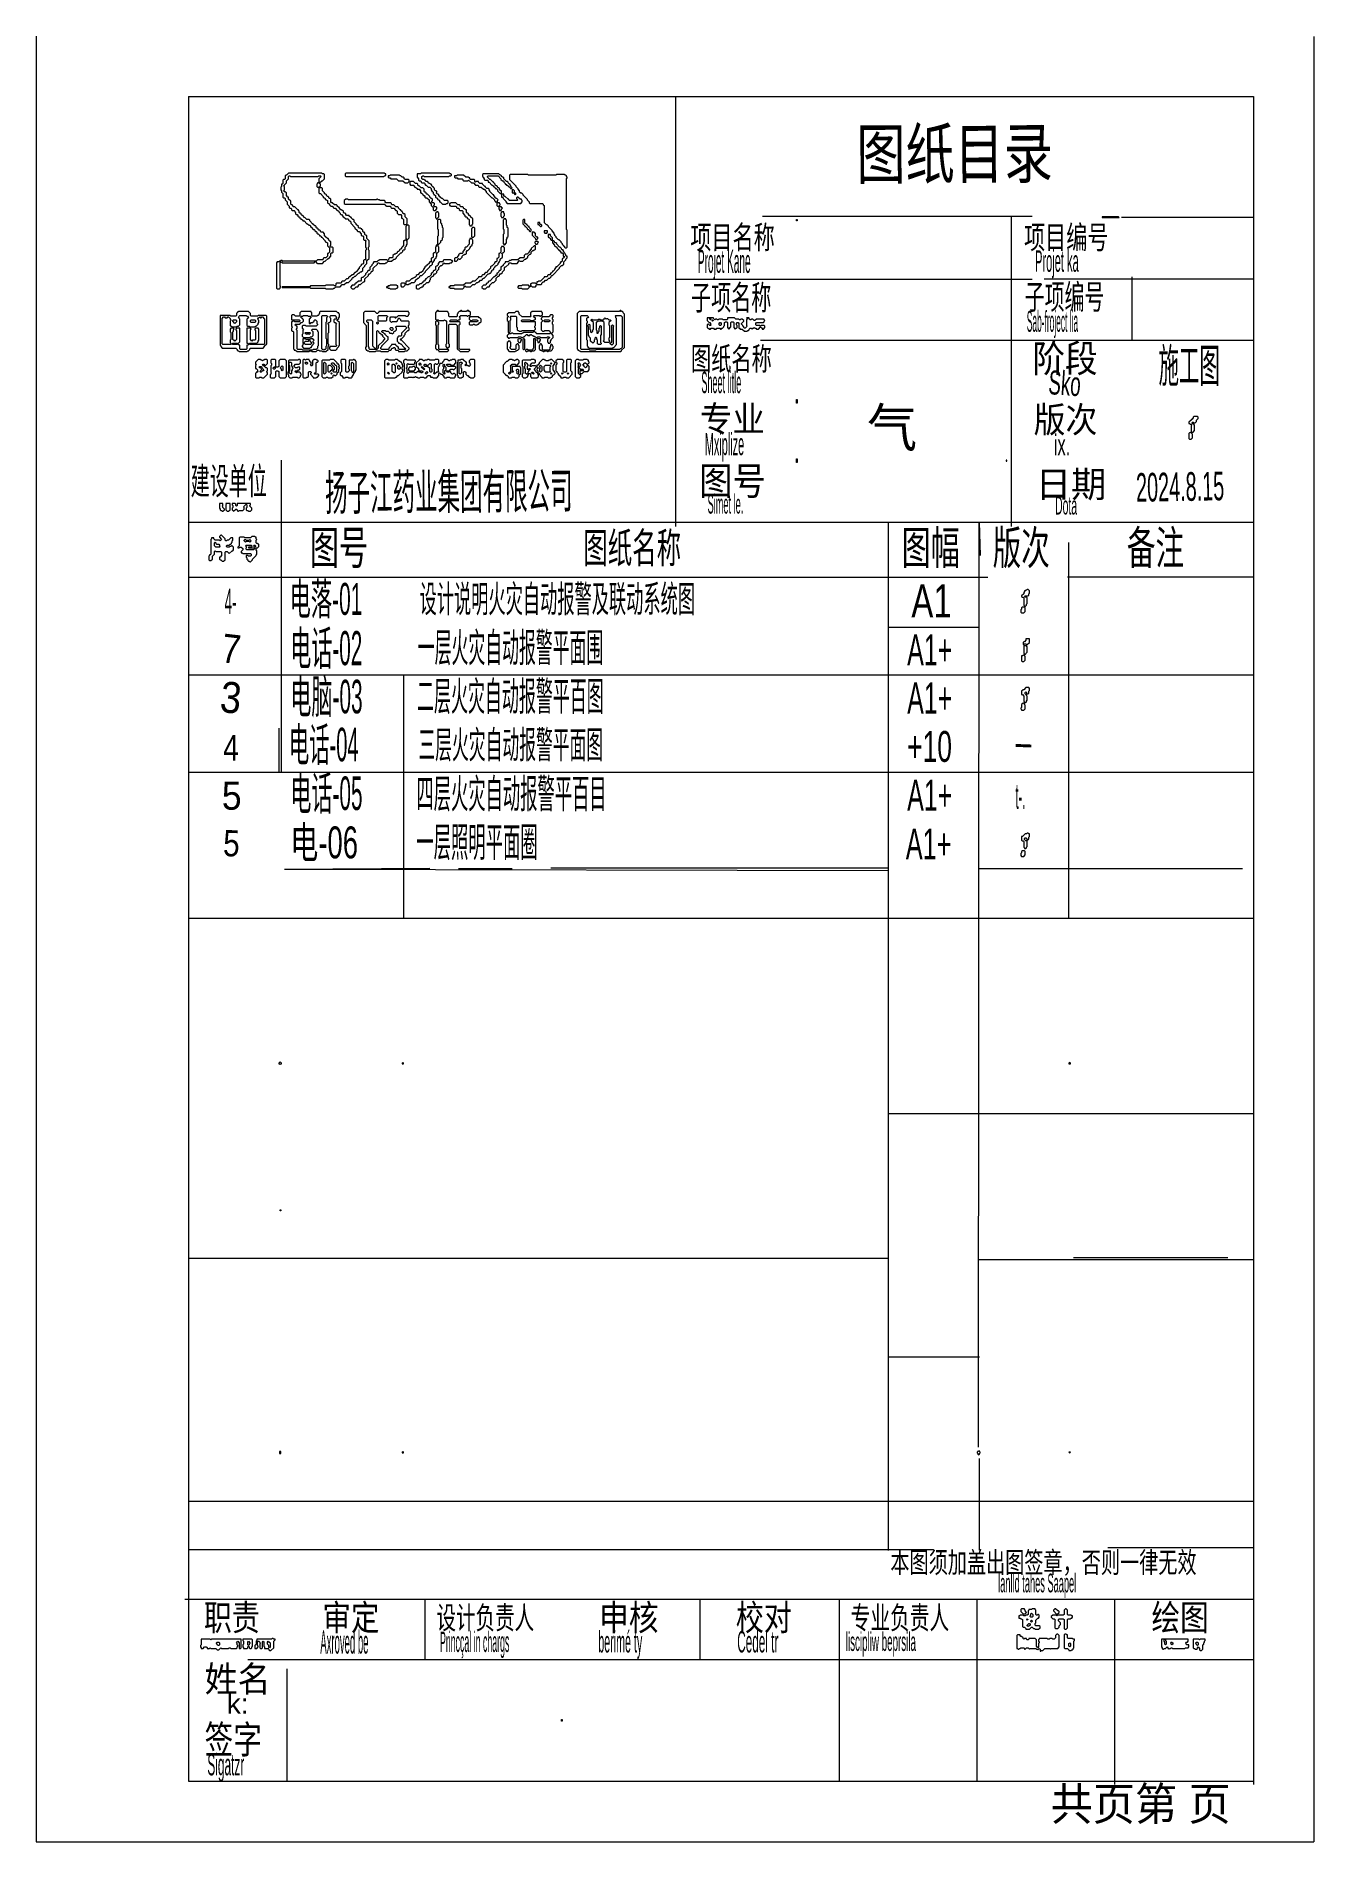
# Model space of a CAD drawing. Header units: millimetres. Extents: x 0 to 210, y 0 to 297.
import ezdxf

# ---------------------------------------------------------------- set-up
doc = ezdxf.new("R2010")
doc.units = ezdxf.units.MM
for name, color, linetype, lineweight in [('OCR_TEXT', 6, 'Continuous', 0), ('TRACE_CURVE', 6, 'Continuous', 0), ('TRACE_STRAIGHT', 5, 'Continuous', 0), ('TRACE_TEXT_SYMBOL', 6, 'Continuous', 0)]:
    doc.layers.add(name, color=color, linetype=linetype, lineweight=lineweight)
doc.styles.add('wqy-unicode', font='wqy-unicode.lff')

msp = doc.modelspace()

# ---------------------------------------------------------------- texts
at = {"layer": 'OCR_TEXT', "color": 6, "style": 'wqy-unicode'}
for s, height, rotation, width, p in [('图纸目录', 8.05, 0.3733, 0.735246, (134.85, 273.31)), ('Sko', 3.947, -3.8141, 0.58308, (166.29, 237.92)), ('扬子江药业集团有限公司', 5.7893, 0.5659, 0.468359, (47.53, 218.82)), ('2024.8.15', 4.704, 1.0544, 0.517743, (180.83, 220.23)), ('7', 4.73, -6.5198, 0.868721, (30.3, 193.9)), ('3', 5.09, -5.856, 0.908922, (30.07, 185.73)), ('一', 4.3, -2.1211, 0.47726, (160.8, 177.93)), ('5', 4.3, -1.9092, 0.847973, (30.7, 162.04))]:
    msp.add_text(s, height=height, rotation=rotation, dxfattribs=dict(at, width=width)).set_placement(p)
for s, height, width, p in [('项目名称', 3.799, 0.670054, (107.53, 261.79)), ('项目编号', 3.799, 0.668958, (162.38, 261.79)), ('Projet Kane', 3.7988, 0.326649, (108.78, 257.84)), ('Projet ka', 3.527, 0.385891, (164.19, 258.02)), ('子项名称', 4.07, 0.594354, (107.65, 251.75)), ('子项编号', 4.07, 0.589219, (162.5, 251.87)), ('Sab-froject lia', 3.437, 0.300478, (162.83, 248.15)), ('图纸名称', 3.799, 0.640333, (107.65, 241.84)), ('阶段', 4.522, 0.869518, (163.74, 241.52)), ('施工图', 5.517, 0.446307, (184.49, 239.87)), ('Sheet litle', 3.5274, 0.316788, (109.35, 238.08)), ('专业', 4.251, 0.918346, (109.12, 231.73)), ('气', 6.33, 0.953565, (136.58, 229.25)), ('版次', 4.251, 0.901367, (163.97, 231.61)), ('Mxiplize', 3.618, 0.369878, (109.92, 227.89)), ('ix.', 3.437, 0.593033, (167.26, 227.85)), ('建设单位', 4.432, 0.516617, (25.43, 221.44)), ('图号', 4.613, 0.868227, (109.01, 221.36)), ('日期', 4.341, 0.978825, (164.32, 220.96)), ('Simet le.', 3.166, 0.356991, (110.37, 218.29)), ('Dota', 2.985, 0.4282, (167.49, 218.14)), ('图号', 5.517, 0.638519, (44.99, 209.95)), ('图纸名称', 4.975, 0.592705, (89.94, 210.19)), ('图幅', 5.517, 0.63521, (142.27, 209.95)), ('版次', 5.517, 0.623099, (157.23, 209.95)), ('备注', 5.517, 0.626169, (179.27, 209.95)), ('电落-01', 5.246, 0.489733, (41.66, 201.66)), ('4-', 4.161, 0.400551, (30.99, 201.79)), ('设计说明火灾自动报警及联动系统图', 4.4319, 0.468159, (63.03, 202.08)), ('A1', 5.427, 0.746951, (143.86, 201.23)), ('电话-02', 5.608, 0.45308, (41.78, 193.39)), ('一层火灾自动报警平面围', 4.7937, 0.423796, (62.74, 193.92)), ('A1+', 5.065, 0.604319, (143.18, 193.39)), ('电脑-03', 5.517, 0.462547, (41.78, 185.48)), ('二层火灾自动报警平百图', 4.7937, 0.426733, (62.62, 185.92)), ('A1+', 5.155, 0.593717, (143.18, 185.41)), ('4', 4.25, 0.807855, (30.77, 177.69)), ('电话-04', 5.517, 0.445422, (41.55, 177.6)), ('三层火灾自动报警平面图', 4.5224, 0.447331, (62.85, 178.09)), ('+10', 5.065, 0.640077, (143.18, 177.51)), ('电话-05', 5.517, 0.462097, (41.78, 169.6)), ('四层火灾自动报警平百目', 4.7937, 0.434832, (62.51, 169.91)), ('5', 4.61, 0.949096, (30.54, 169.65)), ('A1+', 5.065, 0.604319, (143.18, 169.51)), ('t-.', 4.161, 0.326309, (160.98, 169.79)), ('电-06', 5.246, 0.644581, (41.78, 161.66)), ('一层照明平面圈', 4.884, 0.427968, (62.5, 161.93)), ('A1+', 5.065, 0.612376, (142.95, 161.5)), ('本图须加盖出图签章，否则一律无效', 3.437, 0.67091, (140.41, 44.29)), ('lanlld tahes Saapel', 3.0752, 0.369077, (158.13, 41.09)), ('职责', 4.251, 0.791855, (27.59, 34.83)), ('审定', 4.251, 0.808559, (47.07, 34.83)), ('设计负责人', 3.708, 0.63442, (65.82, 35.07)), ('申核', 4.251, 0.843858, (92.53, 34.83)), ('校对', 4.251, 0.79361, (115.02, 34.83)), ('专业负责人', 3.708, 0.640202, (133.89, 35.07)), ('绘图', 4.251, 0.811269, (183.32, 34.83)), ('Axroved be', 3.799, 0.307764, (46.73, 31.03)), ('Princçal in chargs', 3.3465, 0.322973, (66.39, 31.29)), ('berimé ty', 3.527, 0.372814, (92.41, 31.21)), ('Cedel tr', 3.527, 0.409307, (115.25, 31.21)), ('liscipliw beprsila', 3.0752, 0.390904, (133.09, 31.46)), ('姓名', 4.251, 0.933991, (27.72, 24.74)), ('k:', 3.256, 1.057189, (31.36, 21.18)), ('签字', 4.613, 0.747723, (27.71, 14.61)), ('Sigatzr', 3.527, 0.414132, (28.16, 11.03)), ('共页第 页', 5.427, 0.936067, (166.75, 3.64))]:
    msp.add_text(s, height=height, dxfattribs=dict(at, width=width)).set_placement(p)

# ---------------------------------------------------------------- linework, layer by layer
at = {"layer": 'TRACE_CURVE', "color": 6}
for points in [[(41.51, 274.24), (41.17, 273.89), (41.05, 273.89), (40.93, 273.78), (40.93, 273.31), (40.82, 273.2), (40.7, 273.2), (40.59, 273.08), (40.59, 272.5), (40.47, 272.39), (40.35, 272.39), (40.35, 272.04), (40.24, 271.92), (40.24, 271.46), (40.35, 271.34), (40.35, 271.11), (40.59, 270.88), (40.59, 270.3), (40.7, 270.18), (40.82, 270.18), (40.93, 270.07), (40.93, 269.83), (41.28, 269.49), (41.28, 269.14), (41.63, 268.79), (41.63, 268.56), (41.74, 268.44), (41.86, 268.44), (41.98, 268.33), (41.98, 268.21), (42.09, 268.09), (42.44, 268.09), (42.56, 267.98), (42.56, 267.86), (42.67, 267.75), (42.67, 267.52), (42.79, 267.4), (42.9, 267.4), (43.02, 267.28), (43.02, 267.17), (43.14, 267.05), (43.25, 267.05), (43.37, 266.94), (43.37, 266.82), (43.48, 266.7), (43.6, 266.7), (43.83, 266.47), (43.83, 266.36), (44.06, 266.36), (44.53, 265.89), (44.64, 265.89), (44.88, 265.66), (44.99, 265.66), (45.11, 265.54), (45.11, 265.43), (45.22, 265.31), (45.34, 265.31), (45.46, 265.2), (45.46, 265.08), (45.57, 264.96), (45.69, 264.96), (45.8, 264.85), (45.8, 264.73), (45.92, 264.62)], [(41.51, 269.95), (41.51, 270.3), (41.4, 270.3), (41.17, 270.53), (41.17, 270.99), (41.05, 271.11), (40.93, 271.11), (40.7, 271.34), (40.82, 271.46), (40.82, 272.04), (40.7, 272.15), (41.17, 272.62), (41.17, 272.97), (41.51, 273.31), (41.51, 273.66), (41.63, 273.78), (41.74, 273.78), (41.86, 273.66), (46.38, 273.66), (46.5, 273.78), (46.73, 273.78), (46.85, 273.66), (46.5, 273.31), (46.5, 272.85), (46.62, 272.73), (46.5, 272.62), (46.27, 272.62), (46.27, 272.5), (46.15, 272.39), (46.15, 272.04), (46.27, 271.92), (46.5, 271.92), (46.62, 271.81), (46.5, 271.69), (46.5, 270.99), (46.62, 270.88), (46.73, 270.88), (47.19, 270.41), (47.19, 270.3), (47.31, 270.18), (47.43, 270.18), (47.54, 270.07), (47.54, 269.95), (47.66, 269.83), (47.77, 269.83), (47.89, 269.72), (47.89, 269.37), (48.01, 269.25), (48.12, 269.25), (48.24, 269.14), (48.24, 269.02), (48.47, 268.79), (48.7, 268.79), (48.82, 268.67), (48.82, 268.56), (48.93, 268.44), (49.17, 268.44), (49.51, 268.09), (49.63, 268.09), (49.75, 267.98), (49.75, 267.86), (49.98, 267.63), (49.98, 267.52), (50.09, 267.4)], [(52.64, 265.78), (52.64, 265.89), (52.3, 266.24), (52.3, 266.47), (52.18, 266.59), (52.07, 266.59), (51.83, 266.82), (51.83, 266.94), (51.72, 266.94), (51.49, 267.17), (51.49, 267.28), (51.02, 267.28), (50.91, 267.4), (50.91, 267.52), (50.79, 267.63), (50.67, 267.63), (50.56, 267.75), (50.56, 267.98), (50.44, 268.09), (50.33, 268.09), (50.21, 268.21), (50.09, 268.21), (49.86, 268.44), (49.86, 268.56), (49.75, 268.56), (49.51, 268.79), (49.51, 268.91), (49.4, 269.02), (49.05, 269.02), (48.7, 269.37), (48.59, 269.37), (48.47, 269.49), (48.47, 269.95), (48.35, 270.07), (48.24, 270.07), (48.12, 270.18), (48.12, 270.3), (48.01, 270.41), (47.89, 270.41), (47.77, 270.53), (47.77, 270.65), (47.66, 270.76), (47.54, 270.76), (47.43, 270.88), (47.43, 270.99), (47.08, 271.34), (47.08, 271.69), (46.96, 271.81), (46.62, 271.81), (46.5, 271.92), (46.73, 272.15), (46.73, 272.39), (46.62, 272.5), (46.62, 272.62), (46.96, 272.97), (47.08, 272.97), (47.43, 273.31), (47.43, 274.01), (47.31, 274.12), (47.08, 274.12), (46.96, 274.24), (41.51, 274.24)], [(48.7, 261.14), (48.82, 261.25), (48.82, 261.95), (48.7, 262.07), (48.47, 262.07), (48.35, 262.18), (48.35, 262.3), (48.47, 262.41), (48.47, 262.99), (48.35, 262.99), (48.12, 263.22), (48.12, 263.34), (48.01, 263.46), (47.89, 263.46), (47.66, 263.69), (47.66, 263.8), (47.54, 263.8), (47.43, 263.92), (47.43, 264.27), (47.19, 264.5), (46.85, 264.5), (46.73, 264.62), (46.73, 264.73), (46.62, 264.85), (46.5, 264.85), (46.38, 264.96), (46.38, 265.08), (46.27, 265.2), (46.15, 265.2), (46.04, 265.31), (46.04, 265.43), (45.92, 265.54), (45.8, 265.54), (45.57, 265.78), (45.57, 265.89), (45.46, 265.89), (44.99, 266.36), (44.99, 266.47), (44.88, 266.59), (44.53, 266.59), (44.18, 266.94), (44.06, 266.94), (43.95, 267.05), (43.95, 267.17), (43.83, 267.28), (43.72, 267.28), (43.6, 267.4), (43.6, 267.52), (43.48, 267.63), (43.37, 267.63), (43.25, 267.75), (43.25, 267.98), (43.14, 268.09), (43.14, 268.21), (43.02, 268.21), (42.56, 268.67), (42.32, 268.67), (42.21, 268.79), (42.21, 268.91), (42.09, 269.02), (41.98, 269.02), (41.86, 269.14), (41.86, 269.6), (41.51, 269.95)], [(50.91, 269.95), (50.67, 269.72), (50.67, 269.25), (50.79, 269.14), (57.28, 269.14), (57.4, 269.02), (57.4, 268.91), (57.52, 268.91), (57.63, 268.79), (58.21, 268.79), (58.33, 268.67), (58.33, 268.56), (58.44, 268.44), (58.79, 268.44), (59.14, 268.09), (59.25, 268.09), (59.37, 267.98), (59.37, 267.63), (59.6, 267.4), (59.95, 267.4), (60.07, 267.28), (60.07, 266.82), (60.18, 266.82), (60.41, 266.59), (60.41, 265.89), (60.53, 265.78), (60.76, 265.78), (60.88, 265.66), (60.88, 265.54), (60.76, 265.43), (60.76, 263.46), (60.88, 263.34), (60.76, 263.22), (60.65, 263.22), (60.53, 263.11), (60.41, 263.11), (60.41, 262.3), (60.3, 262.18), (60.18, 262.18), (60.18, 262.07), (60.07, 261.95), (60.07, 261.83), (59.95, 261.72), (59.83, 261.72), (59.72, 261.6), (59.72, 261.49), (59.6, 261.37), (59.49, 261.37), (59.37, 261.25), (59.37, 261.14), (59.25, 261.02), (59.14, 261.02), (59.02, 260.91), (58.91, 260.91), (58.67, 260.67), (58.67, 260.44), (58.56, 260.33), (58.09, 260.33), (57.98, 260.21), (57.98, 260.09), (57.75, 259.86), (57.63, 259.98), (56.47, 259.98), (56.36, 259.86)], [(59.02, 260.09), (59.25, 260.33), (59.25, 260.44), (59.95, 261.14), (60.07, 261.14), (60.3, 261.37), (60.3, 261.49), (60.41, 261.6), (60.53, 261.6), (60.65, 261.72), (60.65, 262.07), (60.88, 262.3), (60.88, 262.41), (60.99, 262.53), (60.99, 262.99), (60.88, 263.11), (61.34, 263.57), (61.34, 265.54), (61.23, 265.66), (61.11, 265.66), (60.88, 265.89), (60.99, 266.01), (60.99, 266.7), (60.65, 267.05), (60.65, 267.4), (60.53, 267.52), (60.41, 267.52), (60.3, 267.63), (60.3, 267.75), (60.18, 267.86), (60.18, 267.98), (60.07, 267.98), (59.95, 268.09), (59.95, 268.21), (59.83, 268.21), (59.6, 268.44), (59.6, 268.56), (59.49, 268.67), (59.14, 268.67), (58.79, 269.02), (58.56, 269.02), (58.44, 269.14), (58.44, 269.25), (58.33, 269.37), (57.52, 269.37), (57.4, 269.49), (57.4, 269.6), (57.28, 269.72), (56.59, 269.72), (56.47, 269.83), (56.24, 269.83), (56.12, 269.95), (56.01, 269.95), (55.89, 269.83), (51.37, 269.83), (51.25, 269.95), (50.91, 269.95)], [(50.09, 267.4), (50.21, 267.4), (50.44, 267.17), (50.44, 267.05), (50.56, 267.05), (50.91, 266.7), (51.25, 266.7), (51.37, 266.59), (51.37, 266.47), (51.49, 266.36), (51.6, 266.36), (51.72, 266.24), (51.72, 266.01), (52.41, 265.31), (52.41, 265.2), (52.76, 264.85), (52.76, 264.73), (52.88, 264.62), (53.11, 264.62), (53.46, 264.27), (53.46, 264.04), (53.57, 263.92), (53.69, 263.92), (53.8, 263.8), (53.8, 263.34), (53.92, 263.22), (54.15, 263.22), (54.27, 263.11), (54.15, 262.99), (54.15, 262.07), (54.27, 261.95), (54.27, 261.6), (54.15, 261.49), (54.15, 260.21), (54.27, 260.09), (54.15, 259.98), (53.92, 259.98), (53.8, 259.86), (53.8, 259.4), (53.69, 259.28), (53.57, 259.28), (53.46, 259.17), (53.46, 259.05), (53.11, 258.7), (53.11, 258.59), (52.76, 258.24), (52.76, 258.12), (52.53, 257.89), (52.41, 257.89), (52.07, 257.54), (51.95, 257.54), (51.6, 257.19), (51.49, 257.19), (51.37, 257.08), (51.37, 256.96), (51.25, 256.85), (51.02, 256.85), (50.67, 256.5), (50.33, 256.5), (50.21, 256.38), (50.21, 256.27), (50.09, 256.15), (49.4, 256.15), (49.28, 256.04)], [(45.92, 264.62), (46.04, 264.62), (46.15, 264.5), (46.15, 264.38), (46.27, 264.27), (46.38, 264.27), (46.62, 264.04), (46.62, 263.92), (46.73, 263.92), (46.85, 263.8), (46.85, 263.69), (46.96, 263.69), (47.54, 263.11), (47.54, 262.99), (47.66, 262.88), (47.77, 262.88), (47.89, 262.76), (47.89, 262.3), (48.24, 261.95), (48.24, 261.25), (48.01, 261.02), (47.89, 261.02), (47.89, 260.56), (47.66, 260.33), (47.31, 260.33), (47.19, 260.21), (47.19, 260.09), (47.08, 259.98), (46.27, 259.98), (46.04, 259.75), (40.59, 259.75), (40.47, 259.86), (40.24, 259.86), (40.12, 259.75), (40.01, 259.75), (39.89, 259.63), (39.66, 259.63), (39.54, 259.51), (39.54, 255.34), (39.66, 255.22), (40.01, 255.22), (40.12, 255.34), (40.12, 255.46), (40.24, 255.57), (40.12, 255.69), (40.12, 259.51), (40.24, 259.63), (40.35, 259.63), (40.47, 259.51), (45.69, 259.51), (45.92, 259.75), (46.04, 259.63), (46.04, 259.51), (46.15, 259.51), (46.27, 259.4), (47.08, 259.4), (47.43, 259.75), (47.54, 259.75), (48.01, 260.21), (48.12, 260.21), (48.47, 260.56), (48.47, 261.02), (48.59, 261.14), (48.7, 261.14)], [(49.28, 256.04), (49.28, 255.8), (49.17, 255.69), (49.05, 255.69), (48.93, 255.8), (47.66, 255.8), (47.54, 255.69), (45.11, 255.69), (44.99, 255.57), (40.47, 255.57), (40.47, 255.46), (44.99, 255.46), (45.11, 255.34), (47.54, 255.34), (47.66, 255.22), (48.82, 255.22), (48.93, 255.34), (49.05, 255.34), (49.28, 255.57), (49.98, 255.57), (50.33, 255.92), (50.67, 255.92), (51.02, 256.27), (51.37, 256.27), (51.95, 256.85), (51.95, 256.96), (52.07, 257.08), (52.18, 257.08), (52.41, 257.31), (52.53, 257.31), (52.99, 257.77), (53.11, 257.77), (53.34, 258.01), (53.46, 258.01), (53.69, 258.24), (53.69, 258.59), (54.04, 258.93), (54.04, 259.05), (54.38, 259.4), (54.38, 259.86), (54.73, 260.21), (54.73, 261.49), (54.62, 261.6), (54.62, 262.07), (54.73, 262.18), (54.73, 263.11), (54.38, 263.46), (54.38, 263.92), (54.27, 264.04), (54.15, 264.04), (54.04, 264.15), (54.04, 264.38), (53.92, 264.5), (53.8, 264.5), (53.69, 264.62), (53.69, 264.85), (53.57, 264.96), (53.57, 265.08), (53.46, 265.08), (53.34, 265.2), (53.11, 265.2), (52.99, 265.31), (52.99, 265.43), (52.64, 265.78)], [(56.36, 259.86), (56.24, 259.86), (56.01, 259.63), (55.54, 259.63), (55.43, 259.51), (55.43, 259.4), (55.2, 259.17), (55.2, 259.05), (54.85, 258.7), (54.85, 258.35), (54.73, 258.24), (54.62, 258.24), (54.5, 258.12), (54.5, 258.01), (54.15, 257.66), (54.15, 257.54), (53.69, 257.08), (53.57, 257.08), (53.46, 256.96), (53.46, 256.62), (53.34, 256.5), (52.99, 256.5), (52.64, 256.15), (52.53, 256.15), (52.41, 256.04), (52.41, 255.92), (52.3, 255.8), (51.95, 255.8), (51.72, 255.57), (51.72, 255.46), (51.95, 255.22), (52.3, 255.22), (52.64, 255.57), (52.88, 255.57), (52.99, 255.69), (52.99, 255.8), (53.11, 255.92), (53.34, 255.92), (53.8, 256.38), (53.92, 256.38), (54.04, 256.5), (54.04, 256.85), (54.62, 257.43), (54.62, 257.54), (54.73, 257.66), (54.85, 257.66), (55.08, 257.89), (55.08, 258.01), (55.2, 258.12), (55.31, 258.12), (55.43, 258.24), (55.43, 258.59), (56.12, 259.28), (56.12, 259.4), (56.24, 259.51), (56.36, 259.51), (56.47, 259.4), (57.4, 259.4), (57.52, 259.51), (57.63, 259.51), (57.86, 259.75), (58.44, 259.75), (58.79, 260.09), (59.02, 260.09)]]:
    msp.add_lwpolyline(points, dxfattribs=at)
msp.add_lwpolyline([(60.76, 263.22), (60.88, 263.34), (60.99, 263.22), (60.88, 263.11)], close=True, dxfattribs=at)
at = {"layer": 'TRACE_STRAIGHT', "color": 5}
for p, q in [((0.02, 296.73), (0.02, 0.1)), ((210.02, 296.67), (210.02, 0.1)), ((25.09, 286.83), (25.09, 10.06)), ((25.09, 286.83), (200.07, 286.83)), ((105.1, 286.83), (105.1, 216.15)), ((200.07, 286.83), (200.07, 9.51)), ((119.39, 267.17), (163.72, 267.17)), ((160.25, 267.17), (160.25, 216.15)), ((178.4, 267), (200.07, 267)), ((105.1, 256.83), (163.73, 256.83)), ((165.7, 256.86), (200.07, 256.86)), ((180.08, 257.19), (180.08, 246.71)), ((119.09, 246.81), (200.07, 246.81)), ((40.3, 227.05), (40.3, 175.79)), ((25.09, 216.9), (200.07, 216.9)), ((140.07, 216.9), (140.07, 47.97)), ((154.89, 64.94), (155.03, 216.9)), ((155.01, 216.9), (155.17, 211.39)), ((169.67, 213.52), (169.67, 151.85)), ((25.09, 207.83), (156.43, 207.83)), ((169.53, 207.9), (200.07, 207.9)), ((140.01, 199.65), (155.07, 199.65)), ((25.09, 191.81), (200.07, 191.81)), ((60.39, 191.86), (60.39, 151.85)), ((39.91, 183.03), (39.91, 175.81)), ((25.09, 175.81), (200.07, 175.81)), ((40.86, 159.87), (64.7, 160.06)), ((40.86, 159.87), (140.07, 159.69)), ((69.46, 160.02), (78.27, 160.02)), ((84.59, 160.11), (140.12, 160.11)), ((154.98, 160.02), (198.29, 160.02)), ((25.09, 151.86), (200.07, 151.86)), ((140.01, 119.75), (200.07, 119.75)), ((25.09, 96.01), (140.12, 96.01)), ((154.92, 95.77), (200.07, 95.77)), ((170.52, 96.11), (195.87, 96.11)), ((140.01, 79.79), (155.07, 79.79)), ((155.02, 63.05), (155.02, 48.04)), ((25.09, 56.06), (200.07, 56.06)), ((25.09, 48.12), (147.5, 48.12)), ((176.14, 48.47), (200.07, 48.47)), ((24.47, 39.99), (200.07, 39.99)), ((63.9, 39.99), (63.9, 29.99)), ((109.12, 39.99), (109.12, 29.99)), ((132.02, 39.99), (132.02, 10.06)), ((154.64, 39.99), (154.64, 10.06)), ((177.24, 39.99), (177.24, 9.51)), ((34.79, 30.07), (200.07, 30.07)), ((41.21, 28.55), (41.21, 10.06)), ((25.09, 10.06), (200.07, 10.06)), ((0.02, 0.1), (210.02, 0.1))]:
    msp.add_line(p, q, dxfattribs=at)
at = {"layer": 'TRACE_TEXT_SYMBOL', "color": 6}
for points in [[(50.91, 274.24), (50.79, 274.12), (50.79, 273.78), (50.91, 273.66), (57.17, 273.66), (57.28, 273.78), (57.4, 273.78), (57.52, 273.89), (57.52, 274.12), (57.4, 274.12), (57.28, 274.24)], [(77.92, 274.01), (77.81, 273.89), (77.81, 273.2), (78.85, 272.15), (78.85, 272.04), (79.2, 271.69), (79.2, 271.57), (79.43, 271.34), (79.43, 271.23), (79.66, 270.99), (79.78, 270.99), (80.01, 270.76), (80.01, 270.65), (80.71, 269.95), (80.71, 269.83), (81.05, 269.49), (81.05, 269.37), (81.17, 269.25), (83.26, 269.25), (83.37, 269.14), (83.37, 269.02), (83.49, 268.91), (83.49, 266.12), (83.84, 265.78), (83.95, 265.78), (84.19, 265.54), (84.19, 265.43), (84.77, 264.85), (84.77, 264.73), (85.11, 264.38), (85.11, 264.27), (85.23, 264.15), (85.23, 264.04), (85.46, 263.8), (85.46, 263.69), (85.81, 263.34), (85.92, 263.34), (86.27, 262.99), (86.27, 262.88), (86.5, 262.64), (86.5, 262.53), (86.62, 262.41), (86.62, 262.3), (86.74, 262.3), (86.85, 262.18), (86.85, 262.07), (86.97, 261.95), (87.2, 261.95), (87.32, 262.07), (87.32, 264.85), (87.2, 264.96), (87.2, 273.31), (87.32, 273.43), (87.32, 273.55), (87.2, 273.66), (87.2, 273.78), (87.08, 273.89), (86.97, 273.89), (86.85, 274.01), (85.58, 274.01), (85.46, 273.89), (80.94, 273.89), (80.82, 274.01)], [(78.27, 271.46), (78.27, 270.99), (78.5, 270.99), (78.62, 270.88), (78.62, 270.76), (78.74, 270.65), (78.85, 270.76), (78.85, 270.88), (78.62, 271.11), (78.62, 271.34), (78.5, 271.46)], [(65.86, 267.86), (65.63, 267.63), (65.63, 266.94), (65.75, 266.82), (65.75, 266.7), (65.86, 266.7), (66.21, 267.05), (66.21, 267.63), (66.1, 267.75), (66.1, 267.86)], [(68.18, 269.37), (68.07, 269.25), (67.95, 269.25), (67.95, 268.91), (68.07, 268.91), (68.18, 268.79), (69, 268.79), (69.11, 268.67), (69.11, 268.56), (69.23, 268.44), (69.46, 268.44), (69.57, 268.33), (69.57, 268.21), (69.69, 268.09), (70.04, 268.09), (70.15, 267.98), (70.15, 267.63), (70.5, 267.28), (70.5, 267.17), (70.62, 267.05), (70.73, 267.05), (70.85, 266.94), (70.85, 266.82), (70.97, 266.7), (71.08, 266.7), (71.2, 266.59), (71.2, 265.78), (71.31, 265.66), (71.31, 265.54), (71.55, 265.54), (71.66, 265.66), (71.66, 265.78), (71.78, 265.89), (71.78, 266.7), (71.43, 267.05), (71.43, 267.17), (71.31, 267.28), (71.2, 267.28), (71.08, 267.4), (71.08, 267.52), (70.97, 267.63), (70.85, 267.63), (70.73, 267.75), (70.73, 268.21), (70.62, 268.21), (70.5, 268.33), (70.39, 268.33), (70.27, 268.44), (70.27, 268.56), (70.15, 268.67), (69.81, 268.67), (69.69, 268.79), (69.69, 268.91), (69.57, 269.02), (69.34, 269.02), (69, 269.37)], [(76.53, 267.86), (76.53, 267.75), (76.42, 267.63), (76.42, 267.17), (76.53, 267.05), (76.53, 266.94), (76.76, 266.94), (76.88, 267.05), (76.88, 267.17), (77, 267.28), (77, 267.52), (76.88, 267.63), (76.88, 267.86)], [(175.21, 267.05), (175.21, 266.94), (178, 266.94), (177.88, 267.05)], [(71.66, 265.31), (71.66, 265.2), (71.55, 265.08), (71.55, 263.8), (71.66, 263.69), (71.89, 263.69), (72.13, 263.92), (72.13, 265.2), (72.01, 265.31)], [(76.88, 266.7), (76.88, 266.59), (76.76, 266.47), (76.76, 265.08), (76.88, 264.96), (76.88, 264.27), (76.76, 264.15), (76.76, 262.64), (77, 262.41), (77.34, 262.76), (77.34, 263.34), (77.46, 263.46), (77.46, 263.69), (77.58, 263.8), (77.58, 265.2), (77.46, 265.31), (77.46, 265.54), (77.34, 265.66), (77.34, 266.47), (77.23, 266.59), (77.23, 266.7)], [(80.13, 266.59), (80.01, 266.47), (80.01, 265.89), (80.36, 265.54), (80.36, 265.43), (80.47, 265.43), (80.71, 265.2), (80.71, 265.08), (80.82, 264.96), (80.94, 264.96), (81.05, 264.85), (81.05, 264.73), (81.17, 264.62), (81.29, 264.62), (81.4, 264.73), (81.4, 264.96), (81.05, 265.31), (81.05, 265.43), (80.94, 265.43), (80.71, 265.66), (80.71, 265.78), (80.59, 265.78), (80.36, 266.01), (80.36, 266.59)], [(81.52, 264.5), (81.52, 264.04), (82.1, 263.46), (82.1, 263.34), (82.33, 263.34), (82.45, 263.46), (82.45, 263.69), (82.33, 263.69), (82.1, 263.92), (82.1, 264.38), (81.98, 264.38), (81.87, 264.5)], [(82.45, 266.12), (82.45, 265.78), (82.56, 265.78), (82.91, 265.43), (83.03, 265.43), (83.14, 265.54), (83.14, 265.66), (83.03, 265.78), (82.91, 265.78), (82.79, 265.89), (82.79, 266.12)], [(83.49, 264.73), (83.49, 264.5), (83.61, 264.38), (83.95, 264.38), (84.07, 264.5), (84.07, 264.73)], [(125, 266.59), (125.12, 266.59), (125.12, 266.36), (125, 266.36)], [(71.31, 263.46), (71.31, 263.34), (71.2, 263.22), (71.2, 262.53), (70.73, 262.07), (70.62, 262.07), (70.5, 261.95), (70.5, 261.72), (70.15, 261.37), (70.15, 261.14), (70.04, 261.02), (69.69, 261.02), (69.46, 260.79), (69.46, 260.67), (69.11, 260.33), (68.88, 260.33), (68.76, 260.21), (68.76, 259.75), (69.11, 259.75), (69.34, 259.98), (69.34, 260.09), (69.46, 260.21), (69.57, 260.09), (69.69, 260.09), (70.04, 260.44), (70.04, 260.56), (70.27, 260.79), (70.39, 260.79), (70.5, 260.91), (70.62, 260.91), (70.73, 261.02), (70.73, 261.37), (70.85, 261.49), (70.97, 261.49), (71.31, 261.83), (71.31, 261.95), (71.43, 262.07), (71.43, 262.18), (71.66, 262.41), (71.66, 262.53), (71.78, 262.64), (71.78, 263.22), (71.66, 263.34), (71.66, 263.46)], [(82.1, 262.99), (81.98, 262.88), (81.98, 262.76), (82.1, 262.64), (82.1, 262.53), (82.33, 262.53), (82.45, 262.64), (82.45, 262.76), (82.56, 262.88), (82.45, 262.99)], [(58.21, 255.8), (58.09, 255.69), (57.86, 255.69), (57.75, 255.57), (57.63, 255.57), (57.63, 255.46), (57.75, 255.46), (57.86, 255.34), (58.09, 255.34), (58.21, 255.22), (59.14, 255.22), (59.25, 255.34), (59.37, 255.34), (59.49, 255.46), (59.49, 255.69), (59.37, 255.69), (59.25, 255.8)], [(33.28, 251.51), (33.16, 251.4), (33.05, 251.4), (33.05, 251.28), (32.93, 251.17), (32.93, 250.82), (32.82, 250.7), (32, 250.7), (31.89, 250.82), (30.27, 250.82), (30.27, 245.95), (30.38, 245.83), (30.38, 245.72), (30.61, 245.48), (32.82, 245.48), (33.05, 245.25), (33.05, 245.14), (33.16, 245.02), (33.28, 245.02), (33.4, 244.9), (34.67, 244.9), (34.79, 245.02), (34.9, 245.02), (35.14, 245.25), (35.14, 245.37), (35.25, 245.48), (37.34, 245.48), (37.57, 245.72), (37.57, 245.83), (37.92, 246.18), (37.92, 250.7), (37.8, 250.82), (36.53, 250.82), (36.41, 250.7), (35.37, 250.7), (35.25, 250.82), (35.25, 251.17), (34.9, 251.51)], [(32.35, 250.01), (32.47, 250.12), (32.82, 250.12), (32.93, 250.01), (32.93, 249.77), (32.7, 249.54), (32.35, 249.89)], [(35.25, 250.01), (35.37, 250.12), (35.95, 250.12), (36.06, 250.01), (36.06, 249.77), (35.95, 249.66), (35.37, 249.66), (35.25, 249.77)], [(46.96, 250.7), (47.08, 250.82), (47.77, 250.82), (47.89, 250.7), (47.89, 250.59), (47.77, 250.47), (47.77, 249.77), (47.66, 249.66), (47.66, 247.11), (47.77, 246.99), (47.77, 245.83), (47.66, 245.72), (47.66, 245.37), (47.54, 245.25), (47.43, 245.25), (47.31, 245.14), (47.19, 245.25), (47.08, 245.25), (46.96, 245.37)], [(54.38, 250.01), (54.5, 250.12), (55.08, 250.12), (55.31, 249.89), (55.31, 245.83), (55.66, 245.48), (55.89, 245.48), (56.01, 245.6), (56.01, 248.27), (56.12, 248.38), (56.36, 248.15), (56.36, 248.03), (56.47, 247.92), (56.59, 247.92), (56.7, 247.8), (56.7, 247.69), (56.82, 247.69), (56.94, 247.57), (56.94, 247.45), (57.28, 247.11), (57.28, 246.87), (57.17, 246.76), (57.05, 246.76), (57.05, 246.64), (56.24, 245.83), (56.24, 245.48), (56.01, 245.25), (54.85, 245.25), (54.73, 245.37), (54.73, 245.6), (54.62, 245.72), (54.62, 249.66), (54.5, 249.66), (54.38, 249.77)], [(56.01, 249.66), (56.12, 249.77), (56.24, 249.66), (56.24, 249.54), (56.12, 249.43), (56.01, 249.54)], [(56.24, 250.7), (56.36, 250.82), (57.63, 250.82), (57.75, 250.7), (57.75, 250.59), (57.63, 250.47), (57.63, 250.01), (57.52, 249.89), (56.36, 249.89), (56.24, 250.01)], [(65.75, 249.89), (65.63, 249.77), (65.63, 249.31), (65.75, 249.19), (65.75, 246.06), (65.63, 245.95), (65.63, 245.48), (65.75, 245.37), (65.75, 245.25), (65.98, 245.25), (66.21, 245.02), (66.21, 244.9), (67.6, 244.9), (67.84, 245.14), (67.72, 245.25), (66.33, 245.25), (66.21, 245.37), (66.21, 245.95), (66.1, 246.06), (66.1, 249.31), (66.21, 249.43), (66.21, 249.66), (65.98, 249.89)], [(71.31, 250.59), (71.2, 250.47), (71.2, 250.24), (71.43, 250.01), (71.66, 250.01), (71.78, 250.12), (72.47, 250.12), (72.59, 250.01), (72.59, 249.89), (72.47, 249.77), (71.31, 249.77), (71.2, 249.66), (71.2, 249.43), (71.31, 249.31), (71.78, 249.31), (71.89, 249.43), (72.01, 249.43), (72.13, 249.31), (72.47, 249.31), (72.59, 249.43), (72.71, 249.43), (72.94, 249.66), (73.05, 249.66), (73.17, 249.77), (73.17, 250.24), (72.94, 250.47), (72.82, 250.47), (72.71, 250.59)], [(83.49, 250.01), (83.61, 250.12), (84.3, 250.12), (84.42, 250.01), (84.42, 249.89), (84.3, 249.77), (83.61, 249.77), (83.49, 249.89)], [(96.01, 251.63), (95.9, 251.51), (89.29, 251.51), (88.94, 251.17), (88.94, 245.37), (89.06, 245.25), (89.06, 245.14), (89.17, 245.14), (89.29, 245.02), (89.4, 245.02), (89.52, 244.9), (96.13, 244.9), (96.25, 245.02), (96.25, 245.14), (96.71, 245.6), (96.71, 251.05), (96.48, 251.28), (96.48, 251.4), (96.36, 251.51), (96.25, 251.51), (96.13, 251.63)], [(89.52, 250.7), (89.64, 250.82), (90.56, 250.82), (90.8, 250.59), (90.68, 250.47), (90.56, 250.47), (90.45, 250.35), (90.45, 250.01), (90.56, 249.89), (90.56, 249.66), (90.45, 249.54), (90.45, 246.87), (90.56, 246.76), (90.56, 245.83), (90.68, 245.72), (90.68, 245.6), (90.8, 245.6), (90.91, 245.48), (94.74, 245.48), (94.85, 245.6), (94.97, 245.6), (95.43, 246.06), (95.43, 250.35), (95.32, 250.47), (95.32, 250.59), (95.2, 250.7), (95.32, 250.82), (96.13, 250.82), (96.36, 250.59), (96.36, 245.6), (96.13, 245.37), (96.01, 245.37), (95.9, 245.25), (92.07, 245.25), (91.95, 245.14), (91.03, 245.14), (90.91, 245.25), (89.64, 245.25), (89.52, 245.37)], [(94.62, 249.19), (94.74, 249.31), (94.97, 249.08), (94.85, 248.96), (94.85, 246.18), (94.62, 245.95), (94.39, 246.18), (94.39, 246.29), (94.62, 246.53)], [(110.62, 250.35), (110.74, 250.47), (110.86, 250.35), (110.74, 250.24)], [(110.74, 250.24), (110.86, 250.35), (110.97, 250.24), (110.86, 250.12)], [(111.09, 250.01), (111.2, 250.12), (111.32, 250.01), (111.2, 249.89)], [(112.25, 249.54), (112.36, 249.66), (112.48, 249.66), (112.6, 249.54), (112.6, 249.31), (112.48, 249.19), (112.36, 249.19), (112.25, 249.31)], [(32.24, 246.18), (32.35, 246.29), (32.93, 246.29), (33.05, 246.18), (32.93, 246.06), (32.35, 246.06)], [(43.83, 246.99), (43.83, 246.41), (43.95, 246.29), (43.83, 246.18), (43.83, 245.95), (43.72, 245.83), (43.72, 245.72), (43.95, 245.48), (44.99, 245.48), (45.11, 245.6), (45.22, 245.6), (45.34, 245.72), (45.34, 245.83), (45.57, 246.06), (45.57, 246.18), (45.69, 246.29), (45.57, 246.41), (45.57, 246.64), (45.69, 246.76), (45.57, 246.87), (45.57, 246.99), (45.11, 246.99), (44.99, 246.87), (44.41, 246.87), (44.3, 246.99)], [(44.76, 246.64), (44.88, 246.76), (45.22, 246.41), (45.22, 246.18), (45.11, 246.06), (44.3, 246.06), (44.18, 246.18), (44.06, 246.18), (43.95, 246.29), (44.3, 246.64)], [(44.18, 247.92), (44.3, 248.03), (44.99, 248.03), (45.11, 247.92), (44.88, 247.69), (44.76, 247.8), (44.64, 247.8), (44.53, 247.69), (44.41, 247.8), (44.3, 247.8)], [(58.21, 248.73), (58.33, 248.85), (58.56, 248.85), (58.67, 248.73), (58.67, 248.5), (58.56, 248.38), (58.44, 248.38), (58.21, 248.61)], [(77.58, 246.64), (77.58, 246.53), (77.46, 246.41), (77.46, 245.37), (77.58, 245.25), (77.58, 245.02), (77.69, 245.02), (77.81, 244.9), (78.74, 244.9), (78.85, 245.02), (78.97, 245.02), (79.08, 245.14), (79.2, 245.14), (79.43, 245.37), (79.43, 245.83), (79.32, 245.95), (79.32, 246.06), (79.2, 246.18), (79.08, 246.18), (78.85, 245.95), (78.85, 245.37), (78.74, 245.25), (78.16, 245.25), (77.92, 245.48), (77.92, 245.6), (78.04, 245.72), (78.04, 246.41), (77.92, 246.53), (77.92, 246.64)], [(79.32, 246.99), (79.2, 246.87), (79.2, 246.64), (79.32, 246.53), (79.32, 246.41), (79.55, 246.41), (79.66, 246.53), (79.66, 246.64), (79.78, 246.76), (79.78, 246.87), (79.66, 246.99)], [(80.13, 246.99), (80.01, 246.87), (80.01, 245.37), (80.13, 245.25), (80.24, 245.25), (80.36, 245.37), (80.36, 246.87), (80.24, 246.99)], [(81.75, 246.99), (81.75, 245.48), (81.63, 245.37), (81.63, 245.25), (81.52, 245.14), (80.94, 245.14), (80.82, 245.25), (80.59, 245.25), (80.47, 245.14), (80.47, 245.02), (80.59, 244.9), (80.71, 244.9), (80.82, 245.02), (81.17, 245.02), (81.29, 244.9), (81.4, 244.9), (81.52, 245.02), (81.87, 245.02), (82.1, 245.25), (82.1, 246.99)], [(82.45, 246.99), (82.33, 246.87), (82.33, 246.76), (82.45, 246.64), (82.45, 246.41), (82.68, 246.41), (82.79, 246.53), (82.79, 246.64), (82.91, 246.76), (82.91, 246.87), (82.79, 246.99)], [(36.53, 243.63), (36.06, 243.16), (36.06, 242.82), (36.18, 242.7), (36.06, 242.58), (36.06, 242.12), (36.18, 242.12), (36.41, 241.89), (36.41, 241.77), (36.53, 241.66), (36.41, 241.54), (36.18, 241.54), (36.18, 241.42), (36.06, 241.31), (36.06, 240.73), (36.18, 240.61), (36.64, 240.61), (36.76, 240.73), (36.99, 240.73), (37.11, 240.61), (37.45, 240.61), (38.03, 241.19), (38.03, 241.42), (37.92, 241.54), (37.92, 241.66), (38.03, 241.77), (38.03, 242.12), (37.92, 242.24), (37.8, 242.24), (37.69, 242.35), (37.69, 242.47), (37.57, 242.47), (37.45, 242.58), (37.57, 242.7), (37.8, 242.7), (38.03, 242.93), (38.03, 243.51), (37.92, 243.63), (37.57, 243.63), (37.45, 243.51), (37.34, 243.51), (37.22, 243.4), (37.11, 243.51), (36.99, 243.51), (36.87, 243.63)], [(38.73, 243.63), (38.61, 243.51), (38.61, 243.05), (38.73, 242.93), (38.73, 242.7), (38.61, 242.58), (38.61, 241.54), (38.73, 241.42), (38.61, 241.31), (38.61, 241.19), (38.5, 241.08), (38.5, 240.73), (38.61, 240.61), (39.19, 240.61), (39.43, 240.84), (39.43, 241.66), (39.54, 241.77), (39.77, 241.77), (39.89, 241.66), (39.89, 240.84), (40.12, 240.61), (40.93, 240.61), (41.17, 240.84), (41.17, 243.4), (40.93, 243.63), (40.12, 243.63), (39.89, 243.4), (39.89, 242.47), (39.77, 242.35), (39.43, 242.35), (39.31, 242.47), (39.43, 242.58), (39.43, 243.51), (39.31, 243.63)], [(43.14, 243.63), (43.02, 243.51), (41.63, 243.51), (41.51, 243.4), (41.51, 241.66), (41.4, 241.54), (41.4, 241.19), (41.51, 241.08), (41.51, 240.84), (41.74, 240.61), (42.09, 240.61), (42.21, 240.73), (42.9, 240.73), (43.02, 240.61), (43.25, 240.61), (43.48, 240.84), (43.48, 240.96), (43.6, 241.08), (43.6, 241.19), (43.48, 241.31), (43.48, 241.42), (43.37, 241.54), (42.9, 241.54), (42.79, 241.42), (42.56, 241.66), (42.67, 241.77), (43.02, 241.77), (43.14, 241.89), (43.25, 241.89), (43.37, 242), (43.37, 242.35), (43.02, 242.35), (42.9, 242.24), (42.67, 242.24), (42.44, 242.47), (42.44, 242.58), (42.67, 242.82), (43.25, 242.82), (43.48, 243.05), (43.48, 243.51), (43.37, 243.63)], [(43.95, 243.63), (43.83, 243.51), (43.83, 240.73), (43.95, 240.61), (44.41, 240.61), (44.53, 240.73), (44.64, 240.73), (44.76, 240.84), (44.76, 241.54), (44.88, 241.66), (45.11, 241.66), (45.22, 241.54), (45.22, 241.42), (45.11, 241.31), (45.11, 241.19), (45.57, 240.73), (45.57, 240.61), (46.04, 240.61), (46.15, 240.73), (46.27, 240.73), (46.5, 240.96), (46.5, 241.08), (46.38, 241.19), (45.8, 241.19), (45.69, 241.31), (45.8, 241.42), (45.92, 241.42), (46.04, 241.54), (46.04, 243.05), (46.15, 243.16), (46.27, 243.16), (46.38, 243.28), (46.38, 243.4), (46.27, 243.51), (46.15, 243.51), (46.04, 243.63), (45.69, 243.63), (45.46, 243.4), (45.46, 242.7), (45.34, 242.58), (45.22, 242.58), (45.11, 242.7), (45.22, 242.82), (45.22, 243.16), (45.11, 243.16), (44.99, 243.28), (44.99, 243.4), (44.88, 243.51), (44.88, 243.63), (44.41, 243.63), (44.3, 243.51), (44.18, 243.63)], [(48.35, 243.63), (48.24, 243.51), (47.08, 243.51), (46.96, 243.4), (46.96, 240.84), (47.19, 240.61), (47.66, 240.61), (47.77, 240.73), (47.89, 240.73), (48.01, 240.61), (48.59, 240.61), (48.82, 240.84), (48.82, 240.96), (48.93, 241.08), (49.05, 240.96), (49.28, 240.96), (49.51, 241.19), (49.51, 241.42), (49.75, 241.66), (49.75, 242), (49.86, 242.12), (49.86, 242.24), (49.75, 242.35), (49.75, 242.47), (49.86, 242.58), (49.75, 242.7), (49.75, 242.82), (49.63, 242.82), (49.51, 242.93), (49.51, 243.05), (48.93, 243.63)], [(50.21, 243.63), (50.09, 243.51), (50.09, 243.05), (50.21, 242.93), (50.21, 241.66), (49.98, 241.42), (49.98, 241.08), (50.09, 240.96), (50.21, 240.96), (50.44, 240.73), (50.44, 240.61), (50.79, 240.61), (50.91, 240.73), (51.25, 240.73), (51.37, 240.61), (51.83, 240.61), (51.95, 240.73), (51.95, 240.84), (52.18, 241.08), (52.18, 241.19), (52.3, 241.31), (52.3, 241.42), (52.53, 241.66), (52.53, 241.77), (52.64, 241.89), (52.64, 243.28), (52.53, 243.4), (52.53, 243.51), (52.41, 243.51), (52.3, 243.63), (52.18, 243.63), (52.07, 243.51), (51.49, 243.51), (51.49, 242.58), (51.37, 242.47), (51.37, 242.12), (51.49, 242), (51.49, 241.77), (51.25, 241.54), (51.02, 241.54), (50.91, 241.66), (50.91, 243.51), (50.79, 243.63)], [(57.52, 243.63), (57.28, 243.4), (57.28, 240.73), (57.4, 240.61), (59.02, 240.61), (59.14, 240.73), (59.25, 240.73), (59.49, 240.96), (59.6, 240.96), (60.18, 241.54), (60.18, 241.66), (60.3, 241.77), (60.3, 241.89), (60.18, 242), (60.18, 242.35), (60.3, 242.47), (60.3, 242.7), (60.18, 242.82), (60.18, 242.93), (60.07, 243.05), (60.07, 243.16), (59.95, 243.16), (59.83, 243.28), (59.72, 243.28), (59.37, 243.63), (59.02, 243.63), (58.91, 243.51), (57.98, 243.51), (57.86, 243.63)], [(69.81, 243.63), (69.69, 243.51), (69.34, 243.51), (69.34, 243.16), (69.23, 243.05), (69.23, 241.08), (69.34, 240.96), (69.34, 240.73), (69.46, 240.73), (69.57, 240.61), (69.92, 240.61), (70.04, 240.73), (70.15, 240.73), (70.27, 240.84), (70.27, 241.54), (70.39, 241.66), (70.5, 241.66), (70.62, 241.54), (70.62, 241.19), (70.85, 240.96), (70.97, 240.96), (71.2, 240.73), (71.31, 240.73), (71.43, 240.61), (71.89, 240.61), (72.13, 240.84), (72.13, 243.51), (72.01, 243.63), (71.43, 243.63), (71.2, 243.4), (71.2, 243.16), (71.31, 243.05), (71.31, 242.93), (71.43, 242.82), (71.31, 242.7), (71.31, 242.58), (71.2, 242.47), (71.08, 242.58), (70.97, 242.58), (70.85, 242.7), (70.73, 242.7), (70.62, 242.82), (70.73, 242.93), (70.73, 243.16), (70.62, 243.16), (70.27, 243.51), (70.27, 243.63)], [(77.81, 243.63), (77.69, 243.51), (77.58, 243.51), (77.58, 243.4), (77.46, 243.28), (77.34, 243.28), (76.76, 242.7), (76.76, 241.54), (77.11, 241.19), (77.11, 241.08), (77.23, 241.08), (77.34, 240.96), (77.46, 240.96), (77.58, 240.84), (77.58, 240.73), (77.69, 240.61), (78.16, 240.61), (78.27, 240.73), (78.62, 240.73), (78.74, 240.61), (79.2, 240.61), (79.43, 240.84), (79.43, 241.08), (79.66, 241.31), (79.66, 242.24), (79.55, 242.35), (79.55, 242.47), (78.27, 242.47), (78.27, 241.77), (78.39, 241.77), (78.5, 241.66), (78.39, 241.54), (78.16, 241.54), (78.04, 241.66), (78.04, 242.47), (77.92, 242.58), (78.04, 242.7), (78.16, 242.7), (78.27, 242.82), (78.74, 242.82), (78.85, 242.7), (79.08, 242.7), (79.43, 243.05), (79.43, 243.4), (79.2, 243.63), (78.97, 243.63), (78.85, 243.51), (78.74, 243.51), (78.62, 243.4), (78.5, 243.51), (78.39, 243.51), (78.27, 243.63)], [(82.91, 246.18), (82.79, 246.06), (82.79, 245.95), (82.68, 245.83), (82.68, 245.37), (82.79, 245.25), (82.79, 245.14), (83.03, 245.14), (83.14, 245.02), (83.26, 245.02), (83.37, 244.9), (83.49, 244.9), (83.61, 245.02), (83.95, 245.02), (84.07, 244.9), (84.19, 244.9), (84.3, 245.02), (84.65, 245.02), (84.88, 245.25), (84.88, 245.37), (85, 245.48), (85, 245.72), (84.88, 245.83), (84.88, 245.95), (84.77, 246.06), (84.65, 246.06), (84.53, 245.95), (84.53, 245.72), (84.42, 245.6), (84.42, 245.25), (84.3, 245.14), (83.37, 245.14), (83.26, 245.25), (83.26, 245.83), (83.14, 245.95), (83.14, 246.06), (83.03, 246.18)], [(88.82, 243.63), (88.59, 243.4), (88.59, 240.84), (88.82, 240.61), (89.29, 240.61), (89.52, 240.84), (89.52, 241.08), (89.4, 241.08), (89.17, 241.31), (89.17, 242.12), (89.29, 242.24), (89.4, 242.12), (89.4, 242), (89.87, 242), (89.98, 241.89), (89.87, 241.77), (89.4, 241.77), (89.4, 241.42), (89.52, 241.31), (89.75, 241.31), (90.1, 241.66), (90.68, 241.66), (90.91, 241.89), (90.91, 242.47), (90.8, 242.58), (90.56, 242.58), (90.45, 242.47), (90.45, 242.35), (90.33, 242.24), (90.1, 242.47), (90.1, 242.58), (89.98, 242.58), (89.87, 242.7), (90.22, 243.05), (90.33, 243.05), (90.56, 242.82), (90.68, 242.82), (90.91, 243.05), (90.91, 243.16), (90.8, 243.28), (90.8, 243.51), (90.68, 243.51), (90.56, 243.63), (89.98, 243.63), (89.87, 243.51), (89.29, 243.51), (89.17, 243.63)], [(36.64, 242.35), (36.76, 242.47), (36.99, 242.47), (37.11, 242.35), (37.11, 242.24), (36.99, 242.12), (36.87, 242.24), (36.76, 242.24)], [(37.22, 242.12), (37.45, 241.89), (37.34, 241.77), (37.22, 241.77), (36.99, 241.54), (36.87, 241.54), (36.76, 241.66)], [(37.22, 242.7), (37.34, 242.82), (37.45, 242.82), (37.57, 242.7), (37.45, 242.58), (37.34, 242.58)], [(38.96, 242.24), (39.08, 242.35), (39.19, 242.35), (39.31, 242.24), (39.31, 242.12), (39.19, 242), (39.08, 242), (38.96, 242.12)], [(39.19, 242.35), (39.31, 242.47), (39.43, 242.35), (39.31, 242.24)], [(40.47, 242.58), (40.59, 242.47), (40.59, 241.89), (40.47, 241.77), (40.35, 241.89), (40.35, 242), (40.12, 242.24)], [(41.63, 243.05), (41.74, 243.16), (41.86, 243.16), (41.98, 243.05), (41.98, 242.58), (42.09, 242.47), (42.09, 242.35), (42.21, 242.24), (42.21, 242.12), (42.09, 242), (42.09, 241.89), (41.98, 241.77), (41.98, 241.31), (41.86, 241.19), (41.63, 241.42), (41.63, 241.66), (41.74, 241.77), (41.74, 242.58), (41.63, 242.7)], [(44.18, 243.05), (44.3, 243.16), (44.53, 243.16), (44.64, 243.05), (44.64, 242.93), (44.53, 242.82), (44.41, 242.82)], [(47.31, 243.05), (47.43, 243.16), (47.66, 242.93), (47.66, 241.42), (47.43, 241.19), (47.31, 241.31)], [(48.01, 242.58), (48.12, 242.7), (48.35, 242.7), (48.7, 242.35), (48.7, 242), (48.47, 241.77), (48.35, 241.77), (48.35, 241.66), (48.24, 241.54), (48.12, 241.54), (48.01, 241.66)], [(48.47, 241.31), (48.59, 241.42), (48.7, 241.31), (48.59, 241.19)], [(48.59, 242.93), (48.7, 243.05), (48.82, 243.05), (49.17, 242.7), (49.28, 242.7), (49.4, 242.58), (49.4, 241.66), (49.28, 241.54), (48.93, 241.54), (48.82, 241.66), (48.82, 241.77), (49.05, 242), (49.05, 242.35), (48.59, 242.82)], [(51.83, 243.05), (51.95, 243.16), (52.18, 242.93), (52.18, 241.54), (52.07, 241.42), (51.95, 241.54), (51.95, 241.66), (51.83, 241.77)], [(57.75, 242.93), (57.86, 243.05), (57.98, 242.93), (57.98, 242.82), (57.86, 242.7), (57.75, 242.82)], [(57.75, 241.42), (57.86, 241.54), (57.98, 241.42), (57.86, 241.31)], [(57.86, 241.31), (57.98, 241.42), (58.09, 241.31), (57.98, 241.19)], [(58.56, 242.7), (58.67, 242.82), (58.79, 242.82), (59.02, 242.58), (59.02, 241.54), (58.91, 241.42), (58.79, 241.42), (58.56, 241.66)], [(59.14, 242.93), (59.25, 243.05), (59.37, 242.93), (59.25, 242.82)], [(59.49, 242.58), (59.6, 242.7), (59.72, 242.58), (59.72, 242.47), (59.83, 242.35), (59.83, 242.12), (59.72, 242), (59.6, 242), (59.49, 242.12)], [(61.92, 242.47), (61.81, 242.35), (61.34, 242.35), (61.34, 242.24), (61.23, 242.12), (61.23, 241.89), (61.34, 241.77), (62.15, 241.77), (62.39, 242), (62.39, 242.24), (62.27, 242.35), (62.27, 242.47)], [(62.85, 241.66), (62.97, 241.77), (63.43, 241.77), (63.55, 241.66), (63.55, 241.54), (63.43, 241.42), (63.31, 241.42), (63.2, 241.54), (62.97, 241.54)], [(62.97, 242.93), (63.08, 243.05), (63.31, 242.82), (63.2, 242.7), (63.08, 242.7), (62.97, 242.82)], [(63.31, 242.35), (63.43, 242.47), (63.55, 242.35), (63.43, 242.24)], [(63.43, 242.24), (63.55, 242.35), (63.66, 242.24), (63.55, 242.12)], [(63.55, 242.12), (63.66, 242.24), (63.78, 242.12), (63.66, 242)], [(63.66, 242), (63.78, 242.12), (63.89, 242), (63.78, 241.89)], [(64.7, 242.93), (64.82, 242.93), (64.94, 242.82), (64.94, 242.12), (65.05, 242), (65.05, 241.66), (64.94, 241.54), (64.82, 241.54), (64.7, 241.66), (64.7, 242.12), (64.36, 242.47), (63.89, 242.47), (63.78, 242.58), (63.78, 242.7), (63.89, 242.82), (64.01, 242.82), (64.12, 242.7), (64.47, 242.7)], [(64.24, 241.66), (64.36, 241.54), (64.36, 241.42), (64.12, 241.19), (64.01, 241.31), (64.01, 241.42)], [(66.91, 242.7), (67.02, 242.82), (67.14, 242.7), (67.14, 242.47), (67.02, 242.35), (66.91, 242.47)], [(67.02, 242.35), (67.14, 242.47), (67.26, 242.47), (67.37, 242.35), (67.37, 241.89), (67.26, 241.77), (67.14, 241.77), (67.14, 241.42), (67.02, 241.31), (66.91, 241.42), (66.91, 242), (67.02, 242.12)], [(67.02, 241.31), (67.14, 241.42), (67.26, 241.31), (67.14, 241.19)], [(67.49, 241.66), (67.6, 241.77), (67.84, 241.77), (67.95, 241.66), (67.84, 241.54), (67.6, 241.54)], [(69.57, 243.05), (69.69, 243.16), (69.92, 243.16), (70.04, 243.05), (70.04, 242.93), (69.92, 242.82), (69.81, 242.82), (69.81, 242.24), (69.92, 242.12), (69.92, 241.42), (69.69, 241.19), (69.57, 241.31)], [(70.5, 242.7), (70.62, 242.82), (70.73, 242.7), (70.62, 242.58)], [(77.69, 241.42), (77.81, 241.54), (77.92, 241.54), (78.04, 241.42), (77.81, 241.19), (77.69, 241.31)], [(78.97, 241.89), (79.08, 242), (79.2, 242), (79.32, 241.89), (79.32, 241.31), (79.2, 241.19), (78.97, 241.42), (79.08, 241.54), (79.08, 241.66), (78.97, 241.77)], [(80.36, 243.05), (80.47, 243.16), (80.71, 242.93), (80.71, 242.82), (80.82, 242.7), (80.82, 242.58), (80.71, 242.47), (80.71, 242), (80.94, 242), (81.05, 241.89), (80.94, 241.77), (80.94, 241.66), (80.82, 241.54), (80.82, 241.31), (80.71, 241.19), (80.59, 241.19), (80.36, 241.42), (80.47, 241.54), (80.47, 242), (80.36, 242.12), (80.36, 242.58), (80.47, 242.7), (80.36, 242.82)], [(80.94, 242), (81.05, 242.12), (81.17, 242.12), (81.29, 242), (81.17, 241.89), (81.05, 241.89)], [(81.4, 241.42), (81.52, 241.54), (81.63, 241.54), (81.75, 241.42), (81.63, 241.31), (81.52, 241.31)], [(81.63, 241.31), (81.75, 241.42), (81.87, 241.31), (81.75, 241.19)], [(82.33, 242.47), (82.45, 242.35), (82.45, 242.12), (82.33, 242), (82.33, 241.89), (82.45, 241.77), (82.45, 241.54), (82.33, 241.42), (82.21, 241.54), (82.21, 241.66), (81.87, 242)], [(82.45, 241.31), (82.56, 241.42), (82.68, 241.31), (82.68, 241.19), (82.56, 241.08), (82.45, 241.19)], [(82.79, 242.58), (82.91, 242.7), (83.14, 242.47), (83.14, 241.77), (82.91, 241.54), (82.79, 241.66), (82.79, 242.12), (82.91, 242.24), (82.79, 242.35)], [(83.72, 242.7), (84.42, 242.7), (84.53, 242.58), (84.53, 242.47), (84.42, 242.35), (84.42, 241.77), (84.53, 241.66), (84.42, 241.54), (83.72, 241.54), (83.61, 241.66), (83.61, 241.77), (83.49, 241.89), (83.49, 242.47)], [(84.53, 242.93), (84.65, 243.05), (84.77, 242.93), (84.65, 242.82)], [(84.53, 241.31), (84.65, 241.42), (84.77, 241.31), (84.65, 241.19)], [(86.39, 241.31), (86.5, 241.42), (86.62, 241.31), (86.5, 241.19)], [(87.32, 241.31), (87.43, 241.42), (87.55, 241.31), (87.43, 241.19)], [(89.06, 242.93), (89.17, 243.05), (89.29, 243.05), (89.4, 242.93), (89.4, 242.82), (89.52, 242.7), (89.4, 242.58), (89.4, 242.47), (89.29, 242.35), (89.17, 242.47), (89.17, 242.82)], [(89.06, 242.35), (89.17, 242.47), (89.29, 242.35), (89.17, 242.24)], [(125, 237.02), (125.12, 237.02), (125.12, 236.44), (125, 236.44)], [(190.29, 234.24), (190.17, 234.12), (190.17, 234), (189.94, 233.77), (189.82, 233.77), (189.82, 233.66), (189.48, 233.31), (189.48, 233.08), (189.59, 233.08), (189.71, 232.96), (189.82, 232.96), (189.94, 232.84), (189.82, 232.73), (189.82, 231.68), (189.71, 231.57), (189.59, 231.57), (189.48, 231.45), (189.48, 230.64), (189.59, 230.52), (189.82, 230.52), (190.06, 230.76), (190.06, 231.34), (189.94, 231.45), (189.94, 231.57), (190.06, 231.68), (190.17, 231.68), (190.4, 231.92), (190.4, 232.84), (190.29, 232.96), (190.29, 233.08), (190.4, 233.19), (190.52, 233.19), (190.75, 233.42), (190.75, 233.66), (190.98, 233.89), (190.98, 234.12), (190.87, 234.24)], [(189.94, 233.19), (190.06, 233.31), (190.17, 233.31), (190.29, 233.19), (190.17, 233.08), (190.06, 233.08)], [(125, 227.28), (125.12, 227.28), (125.12, 226.7), (125, 226.7)], [(159.44, 227.05), (159.44, 226.93), (159.56, 226.93), (159.56, 227.05)], [(30.15, 219.97), (30.15, 219.16), (30.27, 219.04), (30.27, 218.93), (30.38, 218.81), (30.5, 218.81), (30.61, 218.7), (30.73, 218.7), (30.96, 218.93), (30.96, 219.04), (30.73, 219.28), (30.73, 219.39), (30.61, 219.51), (30.73, 219.62), (30.73, 219.97)], [(31.19, 219.97), (31.31, 219.86), (31.19, 219.74), (31.19, 218.93), (31.42, 218.7), (31.66, 218.7), (31.89, 218.93), (31.89, 219.97)], [(32.24, 219.97), (32.24, 219.74), (32.35, 219.62), (32.35, 219.28), (32.24, 219.16), (32.24, 218.93), (32.47, 218.7), (32.82, 219.04), (32.93, 219.04), (33.05, 218.93), (33.05, 218.81), (33.16, 218.7), (33.28, 218.7), (33.4, 218.81), (33.98, 218.81), (34.21, 219.04), (34.21, 219.28), (34.09, 219.39), (34.56, 219.86), (34.67, 219.74), (34.67, 219.28), (34.56, 219.16), (34.56, 218.93), (34.67, 218.81), (34.79, 218.81), (34.9, 218.7), (35.25, 218.7), (35.48, 218.93), (35.48, 219.16), (35.14, 219.51), (35.14, 219.62), (35.25, 219.74), (35.25, 219.97), (33.05, 219.97), (33.05, 219.62), (32.93, 219.51), (32.82, 219.62), (32.82, 219.86), (32.7, 219.97)], [(29.34, 213.48), (29.45, 213.59), (29.57, 213.48), (29.57, 213.36), (29.69, 213.25), (30.03, 213.25), (30.15, 213.13), (30.15, 213.01), (30.27, 212.9), (30.15, 212.78), (29.57, 212.78), (29.34, 213.01)], [(35.48, 214.52), (35.25, 214.29), (34.32, 214.29), (34.21, 214.41), (33.51, 214.41), (33.4, 214.29), (33.4, 213.01), (33.16, 212.78), (33.16, 212.67), (33.4, 212.67), (33.51, 212.78), (33.74, 212.78), (33.98, 212.55), (33.98, 212.32), (33.74, 212.09), (33.74, 211.86), (33.86, 211.86), (33.98, 211.74), (35.25, 211.74), (35.37, 211.62), (35.37, 211.39), (35.25, 211.28), (34.9, 211.28), (34.79, 211.39), (34.56, 211.39), (34.56, 211.16), (34.67, 211.04), (34.67, 210.81), (34.79, 210.7), (34.79, 210.58), (34.9, 210.46), (35.02, 210.46), (35.14, 210.35), (35.25, 210.35), (35.6, 210.7), (35.6, 210.81), (36.18, 211.39), (36.18, 211.51), (36.29, 211.62), (36.29, 212.2), (36.18, 212.32), (36.18, 212.44), (36.06, 212.55), (36.18, 212.67), (36.41, 212.67), (36.64, 212.9), (36.64, 213.25), (36.53, 213.25), (36.41, 213.36), (36.29, 213.36), (36.18, 213.48), (36.18, 213.94), (36.29, 214.06), (36.18, 214.17), (36.18, 214.41), (36.06, 214.41), (35.95, 214.52)], [(34.21, 213.94), (34.32, 214.06), (34.44, 214.06), (34.56, 213.94), (35.02, 213.94), (35.14, 214.06), (35.37, 213.83), (35.14, 213.59), (35.02, 213.71), (34.56, 213.71), (34.44, 213.59), (34.21, 213.83)], [(34.44, 213.01), (34.56, 213.13), (35.37, 213.13), (35.48, 213.01), (35.48, 212.9), (35.37, 212.78), (34.9, 212.78), (34.9, 212.67), (35.83, 212.67), (35.95, 212.55), (35.72, 212.32), (34.67, 212.32), (34.56, 212.44), (34.56, 212.67), (34.67, 212.78)], [(35.72, 213.01), (35.83, 213.13), (35.95, 213.13), (36.06, 213.01), (36.06, 212.9), (35.95, 212.78)], [(162.92, 205.83), (162.81, 205.71), (162.69, 205.71), (162.57, 205.59), (162.46, 205.59), (162.46, 205.48), (162.34, 205.36), (162.34, 205.13), (161.99, 204.78), (161.99, 204.67), (162.11, 204.55), (162.23, 204.55), (162.34, 204.43), (162.34, 203.27), (162.57, 203.04), (162.46, 202.93), (162.11, 202.93), (161.99, 202.81), (161.99, 202.58), (161.88, 202.46), (161.88, 202.11), (161.99, 202), (162.34, 202), (162.57, 202.23), (162.57, 202.81), (162.46, 202.93), (162.81, 203.27), (162.81, 203.39), (162.92, 203.51), (162.92, 204.43), (162.81, 204.55), (162.57, 204.55), (162.46, 204.67), (162.57, 204.78), (163.04, 204.78), (163.15, 204.9), (163.15, 205.13), (163.27, 205.25), (163.27, 205.59), (163.04, 205.83)], [(162.34, 196.55), (162.34, 195.39), (162.46, 195.27), (162.46, 195.16), (162.34, 195.04), (162.23, 195.04), (162.11, 194.93), (161.99, 194.93), (161.99, 194.11), (162.11, 194), (162.34, 194), (162.57, 194.23), (162.57, 194.81), (162.46, 194.93), (162.46, 195.04), (162.92, 195.51), (162.92, 196.43), (162.81, 196.55)], [(162.69, 197.71), (162.69, 197.48), (162.46, 197.24), (162.34, 197.24), (162.23, 197.13), (162.23, 196.78), (162.34, 196.78), (162.46, 196.9), (162.69, 196.9), (162.81, 196.78), (162.92, 196.78), (163.27, 197.13), (163.27, 197.71)], [(162.69, 189.71), (162.34, 189.36), (162.23, 189.36), (161.99, 189.13), (161.99, 188.55), (162.11, 188.55), (162.34, 188.32), (162.34, 187.5), (162.46, 187.39), (162.46, 187.27), (162.34, 187.16), (162.23, 187.16), (161.99, 186.92), (161.99, 186.46), (161.88, 186.34), (161.88, 186.23), (161.99, 186.11), (161.99, 186), (162.34, 186), (162.57, 186.23), (162.57, 186.81), (162.46, 186.92), (162.46, 187.16), (162.57, 187.27), (162.69, 187.27), (162.81, 187.39), (162.81, 187.5), (162.92, 187.62), (162.92, 188.32), (162.81, 188.43), (162.81, 188.55), (162.92, 188.66), (163.04, 188.66), (163.15, 188.78), (163.15, 189.13), (163.27, 189.24), (163.27, 189.59), (163.15, 189.71)], [(162.57, 188.9), (162.69, 189.01), (162.81, 188.9), (162.81, 188.78), (162.92, 188.66), (162.81, 188.55), (162.69, 188.55), (162.57, 188.66)], [(162.92, 165.82), (162.81, 165.7), (162.57, 165.7), (162.11, 165.24), (161.99, 165.24), (161.99, 164.66), (162.11, 164.54), (162.23, 164.54), (162.34, 164.43), (162.34, 163.5), (162.46, 163.38), (162.46, 163.27), (162.69, 163.27), (162.81, 163.38), (162.81, 163.5), (162.92, 163.62), (162.92, 164.43), (162.81, 164.54), (163.15, 164.89), (163.15, 165.12), (163.27, 165.24), (163.27, 165.7), (163.15, 165.7), (163.04, 165.82)], [(162.46, 164.89), (162.57, 165.01), (162.69, 165.01), (162.92, 164.78), (162.92, 164.66), (162.81, 164.54), (162.69, 164.54), (162.46, 164.78)], [(162.11, 162.92), (161.99, 162.81), (161.99, 162.57), (161.88, 162.46), (161.88, 162.11), (161.99, 161.99), (162.34, 161.99), (162.57, 162.23), (162.57, 162.81), (162.46, 162.92)], [(40.12, 128.25), (39.89, 128.02), (39.89, 127.9), (40.01, 127.9), (40.12, 127.79), (40.24, 127.9), (40.35, 127.9), (40.35, 128.02)], [(60.3, 128.13), (60.18, 128.02), (60.18, 127.9), (60.41, 127.9), (60.41, 128.02)], [(169.88, 128.13), (169.76, 128.02), (169.76, 127.9), (169.99, 127.9), (169.99, 128.02)], [(40.12, 103.9), (40.24, 103.9), (40.24, 103.78), (40.12, 103.78)], [(40.01, 64.24), (40.01, 63.89), (40.24, 63.89), (40.24, 64.24)], [(60.3, 64.24), (60.18, 64.12), (60.18, 64.01), (60.41, 64.01), (60.41, 64.12)], [(154.8, 64.36), (154.8, 64.24), (154.69, 64.12), (154.69, 64.01), (154.8, 63.89), (154.8, 63.78), (154.92, 63.66), (155.04, 63.78), (155.04, 63.89), (155.15, 64.01), (155.15, 64.12), (155.04, 64.24), (155.04, 64.36), (154.92, 64.24)], [(169.76, 64.12), (169.88, 64.01), (169.99, 64.12)], [(163.73, 38.38), (163.62, 38.27), (163.15, 38.27), (163.15, 38.15), (163.04, 38.03), (163.04, 37.45), (162.92, 37.34), (162.69, 37.34), (162.57, 37.22), (162.34, 37.22), (162.23, 37.34), (161.76, 37.34), (161.65, 37.22), (161.53, 37.22), (161.53, 36.87), (161.76, 36.87), (161.88, 36.76), (161.99, 36.76), (162.11, 36.64), (162.11, 35.48), (162.23, 35.37), (162.46, 35.37), (162.69, 35.14), (162.69, 35.02), (163.27, 35.02), (163.62, 35.37), (163.73, 35.37), (163.96, 35.14), (164.08, 35.14), (164.2, 35.02), (164.78, 35.02), (165.01, 35.25), (165.01, 35.48), (164.89, 35.6), (164.31, 35.6), (164.2, 35.72), (164.2, 35.95), (164.31, 36.06), (164.31, 36.53), (164.66, 36.87), (164.78, 36.87), (164.89, 36.99), (164.89, 37.34), (164.78, 37.45), (164.66, 37.45), (164.54, 37.34), (164.43, 37.34), (164.31, 37.45), (164.31, 38.15), (164.2, 38.27), (164.2, 38.38)], [(161.99, 38.38), (161.88, 38.27), (161.88, 37.92), (162.23, 37.57), (162.57, 37.57), (162.81, 37.8), (162.57, 38.03), (162.57, 38.15), (162.46, 38.27), (162.46, 38.38)], [(162.81, 36.64), (162.92, 36.76), (163.04, 36.64), (162.92, 36.53)], [(163.15, 35.95), (163.27, 35.95), (163.38, 35.83), (163.38, 35.72), (163.27, 35.6), (163.15, 35.6), (163.04, 35.48), (162.92, 35.6), (162.92, 35.72)], [(163.5, 37.57), (163.62, 37.69), (163.85, 37.45), (163.85, 37.11), (163.73, 36.99), (163.5, 36.99), (163.38, 37.11), (163.38, 37.22), (163.5, 37.34)], [(163.5, 36.41), (163.62, 36.53), (163.73, 36.41), (163.73, 36.29), (163.62, 36.18), (163.5, 36.29)], [(167.44, 38.38), (167.21, 38.15), (167.21, 38.03), (167.79, 37.45), (167.68, 37.34), (167.1, 37.34), (166.86, 37.11), (166.86, 36.99), (167.1, 36.76), (167.33, 36.76), (167.56, 36.53), (167.44, 36.41), (167.44, 35.25), (167.56, 35.14), (167.91, 35.14), (168.14, 35.37), (168.14, 35.6), (168.37, 35.83), (168.37, 36.06), (168.02, 36.41), (168.02, 36.64), (168.14, 36.76), (168.83, 36.76), (168.95, 36.64), (168.95, 35.14), (169.07, 35.02), (169.3, 35.02), (169.53, 35.25), (169.53, 36.64), (169.65, 36.76), (169.99, 36.76), (170.11, 36.87), (170.23, 36.87), (170.34, 36.99), (170.34, 37.22), (170.23, 37.22), (170.11, 37.34), (169.65, 37.34), (169.53, 37.45), (169.53, 38.15), (169.3, 38.38), (169.18, 38.38), (168.95, 38.15), (168.95, 37.45), (168.83, 37.34), (167.91, 37.34), (167.79, 37.45), (168.14, 37.8), (168.14, 37.92), (168.02, 38.03), (167.91, 38.03), (167.56, 38.38)], [(167.68, 37.34), (167.79, 37.45), (167.91, 37.34), (167.79, 37.22)], [(27.13, 33.4), (27.13, 32.47), (27.02, 32.35), (27.02, 32.12), (27.13, 32), (27.13, 31.89), (27.48, 31.89), (27.71, 32.12), (27.95, 32.12), (28.29, 31.77), (28.41, 31.89), (28.53, 31.89), (28.64, 32), (28.76, 31.89), (29.57, 31.89), (29.8, 31.66), (30.03, 31.66), (30.38, 32), (30.5, 31.89), (31.66, 31.89), (31.77, 32), (31.89, 32), (32, 31.89), (32.93, 31.89), (33.05, 32), (33.05, 32.12), (33.16, 32.24), (33.16, 32.35), (33.05, 32.47), (33.05, 32.7), (32.93, 32.82), (33.16, 33.05), (33.4, 32.82), (33.4, 31.89), (33.63, 31.89), (33.74, 32), (33.74, 33.4), (28.87, 33.4), (28.76, 33.28), (28.64, 33.4)], [(29.69, 32.82), (29.8, 32.93), (30.03, 32.93), (30.15, 32.82), (30.15, 32.47), (30.03, 32.35), (29.92, 32.35), (29.8, 32.47), (29.8, 32.58), (29.69, 32.7)], [(33.98, 33.4), (33.98, 33.16), (34.09, 33.05), (34.09, 32.58), (33.98, 32.47), (33.98, 32.12), (34.09, 32), (34.09, 31.89), (34.67, 31.89), (34.79, 32), (34.79, 32.12), (34.9, 32.24), (35.02, 32.12), (35.02, 32), (35.14, 31.89), (35.37, 31.89), (35.48, 32), (35.48, 32.12), (35.6, 32.24), (35.6, 33.28), (35.48, 33.4)], [(34.79, 32.93), (34.9, 33.05), (35.14, 32.82), (35.14, 32.7), (35.02, 32.58), (35.02, 32.47), (34.9, 32.35), (34.79, 32.47)], [(38.85, 33.51), (38.73, 33.4), (36.29, 33.4), (36.29, 33.16), (36.18, 33.05), (36.18, 32.58), (35.95, 32.35), (35.95, 31.89), (36.29, 31.89), (36.53, 32.12), (36.53, 32.24), (36.41, 32.35), (36.41, 32.93), (36.53, 33.05), (36.64, 33.05), (36.76, 32.93), (36.76, 32.82), (36.87, 32.7), (36.76, 32.58), (36.76, 32), (36.87, 31.89), (37.11, 31.89), (37.22, 32), (37.22, 32.93), (37.34, 33.05), (37.45, 32.93), (37.45, 32.24), (37.57, 32.12), (37.57, 31.89), (38.15, 31.89), (38.27, 31.77), (38.27, 31.66), (38.38, 31.54), (38.61, 31.54), (39.08, 32), (39.08, 33.05), (39.31, 33.28), (39.31, 33.4), (39.08, 33.4), (38.96, 33.51)], [(38.03, 32.93), (38.15, 33.05), (38.27, 32.93), (38.38, 32.93), (38.5, 32.82), (38.5, 32.12), (38.38, 32), (38.27, 32.12), (38.27, 32.35), (38.03, 32.58)], [(169.07, 34.21), (168.95, 34.09), (168.95, 32), (169.07, 31.89), (169.53, 31.89), (169.76, 31.66), (169.76, 31.54), (170.11, 31.54), (170.23, 31.66), (170.34, 31.66), (170.46, 31.77), (170.46, 31.89), (170.57, 32), (170.57, 33.05), (170.69, 33.16), (170.69, 33.4), (170.46, 33.4), (170.34, 33.51), (169.65, 33.51), (169.53, 33.63), (169.53, 34.09), (169.41, 34.09), (169.3, 34.21)], [(169.76, 32.7), (169.88, 32.82), (169.99, 32.7), (169.99, 32.24), (169.88, 32.12), (169.76, 32.24)], [(184.95, 33.4), (184.95, 32.12), (185.07, 32), (185.07, 31.89), (185.18, 31.77), (185.3, 31.77), (185.42, 31.89), (185.65, 31.89), (185.88, 32.12), (186, 32), (186, 31.89), (186.11, 31.89), (186.23, 31.77), (186.34, 31.89), (186.46, 31.89), (186.58, 32), (186.69, 32), (186.81, 31.89), (188.78, 31.89), (188.9, 32), (189.36, 32), (189.48, 32.12), (189.48, 32.47), (189.13, 32.47), (189.01, 32.58), (189.01, 32.7), (188.9, 32.82), (189.01, 32.93), (189.24, 32.93), (189.36, 33.05), (189.36, 33.4)], [(185.42, 33.28), (185.53, 33.4), (185.65, 33.28), (185.65, 33.16), (185.76, 33.05), (185.76, 32.58), (185.65, 32.47), (185.53, 32.58), (185.53, 32.93), (185.42, 33.05)], [(186.46, 32.82), (186.58, 32.93), (186.69, 32.93), (186.81, 32.82), (186.81, 32.58), (186.69, 32.47), (186.58, 32.58), (186.58, 32.7)], [(190.17, 33.4), (190.17, 32), (190.29, 31.89), (190.4, 31.89), (190.52, 31.77), (190.75, 31.77), (190.87, 31.89), (190.87, 32), (190.98, 32.12), (191.21, 31.89), (191.21, 31.66), (191.33, 31.54), (191.56, 31.54), (191.79, 31.77), (191.79, 32.47), (191.91, 32.58), (191.91, 32.82), (192.03, 32.93), (192.03, 33.05), (192.14, 33.16), (192.14, 33.4), (191.33, 33.4), (191.21, 33.28), (191.1, 33.4)], [(190.64, 32.82), (190.75, 32.93), (190.87, 32.93), (190.98, 32.82), (190.98, 32.47), (190.87, 32.35), (190.75, 32.47), (190.75, 32.58), (190.64, 32.7)], [(86.39, 20.18), (86.5, 20.18), (86.5, 19.94), (86.39, 19.94)]]:
    msp.add_lwpolyline(points, close=True, dxfattribs=at)
for points in [[(58.21, 273.89), (58.09, 273.78), (57.86, 273.78), (57.86, 273.55), (57.98, 273.43), (58.21, 273.43), (58.33, 273.31), (59.25, 273.31), (59.6, 272.97), (60.3, 272.97), (60.65, 272.62), (61.11, 272.62), (61.34, 272.85), (61.46, 272.73), (61.46, 272.39), (61.57, 272.27), (62.04, 272.27), (62.15, 272.15), (62.15, 272.04), (62.27, 271.92), (62.39, 271.92), (62.62, 271.69), (62.62, 271.57), (62.97, 271.57), (63.2, 271.34), (63.2, 270.99), (63.31, 270.99), (63.55, 270.76), (63.55, 270.65), (63.66, 270.53), (63.78, 270.53), (63.89, 270.41), (63.89, 270.3), (64.01, 270.18), (64.24, 270.18), (64.59, 269.83), (64.59, 269.49), (64.94, 269.14), (64.94, 268.91), (65.28, 268.56), (65.28, 268.21), (65.4, 268.09), (65.63, 268.09), (65.86, 268.33), (65.86, 268.56), (65.75, 268.67), (65.52, 268.67), (65.4, 268.79), (65.4, 268.91), (65.52, 269.02), (65.52, 269.25), (65.4, 269.37), (65.17, 269.37), (65.05, 269.49), (65.05, 269.6), (65.17, 269.72), (65.17, 269.95), (65.05, 270.07), (64.94, 270.07), (64.7, 270.3), (64.7, 270.41), (64.36, 270.76), (64.24, 270.76), (64.12, 270.88)], [(64.12, 270.88), (64.12, 270.99), (64.01, 271.11), (63.89, 271.11), (63.78, 271.23), (63.78, 271.57), (63.55, 271.81), (63.31, 271.81), (62.97, 272.15), (62.85, 272.15), (62.73, 272.27), (62.73, 272.39), (62.62, 272.5), (62.39, 272.5), (62.04, 272.85), (61.57, 272.85), (61.46, 272.73), (61.34, 272.85), (61.34, 273.08), (61.23, 273.2), (60.65, 273.2), (60.53, 273.31), (60.53, 273.43), (60.41, 273.55), (60.18, 273.55), (59.95, 273.78), (59.83, 273.78), (59.72, 273.89), (58.21, 273.89)], [(63.31, 274.24), (63.2, 274.12), (62.62, 274.12), (62.62, 273.55), (62.85, 273.31), (62.85, 273.08), (62.97, 272.97), (63.2, 272.97), (63.31, 272.85), (63.31, 272.73), (63.43, 272.62), (63.78, 272.62), (63.89, 272.5), (63.89, 272.39), (64.01, 272.27), (64.12, 272.27), (64.47, 271.92), (64.7, 271.92), (64.94, 271.69), (64.94, 271.46), (65.05, 271.34), (65.05, 271.23), (65.17, 271.23), (65.28, 271.11), (65.28, 270.88), (65.4, 270.76), (65.4, 270.65), (65.52, 270.65), (65.63, 270.53), (65.63, 270.3), (65.75, 270.18), (65.86, 270.18), (65.98, 270.07), (65.98, 269.95), (66.1, 269.83), (66.21, 269.83), (66.33, 269.72), (66.33, 269.49), (66.44, 269.49), (66.79, 269.14), (67.37, 269.14), (67.49, 269.25), (67.6, 269.25), (67.72, 269.37), (67.72, 269.6), (67.6, 269.72), (67.14, 269.72), (66.79, 270.07), (66.68, 270.07), (66.56, 270.18), (66.56, 270.3), (66.44, 270.3), (66.21, 270.53), (66.21, 270.65), (66.1, 270.76), (65.98, 270.76), (65.75, 270.99), (65.86, 271.11), (65.86, 271.23), (65.75, 271.34), (65.63, 271.34), (65.52, 271.46), (65.52, 271.69), (65.4, 271.81)], [(65.4, 271.81), (65.4, 271.92), (65.28, 271.92), (65.05, 272.15), (65.05, 272.27), (64.94, 272.39), (64.82, 272.39), (64.7, 272.5), (64.59, 272.5), (64.47, 272.62), (64.47, 272.73), (64.36, 272.85), (64.12, 272.85), (64.01, 272.97), (64.01, 273.08), (63.89, 273.08), (63.78, 273.2), (63.55, 273.2), (63.43, 273.31), (63.43, 273.66), (63.55, 273.78), (63.66, 273.78), (63.78, 273.66), (67.84, 273.66), (67.95, 273.78), (68.18, 273.78), (68.3, 273.89), (68.3, 274.01), (68.18, 274.12), (68.07, 274.12), (67.95, 274.24), (63.31, 274.24)], [(69.23, 273.89), (69.11, 273.78), (68.76, 273.78), (68.76, 273.55), (68.88, 273.43), (69.23, 273.43), (69.34, 273.31), (70.04, 273.31), (70.15, 273.2), (70.15, 273.08), (70.27, 272.97), (70.97, 272.97), (71.08, 273.08), (71.55, 272.62), (71.89, 272.62), (72.24, 272.27), (72.59, 272.27), (72.71, 272.15), (72.71, 272.04), (72.82, 271.92), (73.17, 271.92), (73.52, 271.57), (73.63, 271.57), (73.98, 271.23), (73.98, 271.11), (74.91, 270.18), (75.02, 270.18), (75.37, 269.83), (75.37, 269.72), (75.49, 269.6), (75.49, 269.49), (75.72, 269.49), (75.84, 269.37), (75.72, 269.25), (75.72, 268.91), (75.84, 268.79), (76.07, 268.79), (76.18, 268.67), (76.07, 268.56), (76.07, 268.33), (76.18, 268.21), (76.18, 268.09), (76.42, 268.09), (76.53, 268.21), (76.53, 268.33), (76.65, 268.44), (76.53, 268.56), (76.53, 268.67), (76.18, 268.67), (76.07, 268.79), (76.3, 269.02), (76.3, 269.14), (76.18, 269.25), (76.18, 269.37), (75.84, 269.37), (75.72, 269.49), (75.84, 269.6), (75.84, 269.72), (75.95, 269.83), (75.72, 270.07), (75.6, 270.07), (75.49, 270.18), (75.49, 270.3), (75.26, 270.53)], [(75.26, 270.53), (75.26, 270.65), (75.14, 270.65), (74.56, 271.23), (74.56, 271.34), (74.45, 271.46), (74.45, 271.57), (74.33, 271.69), (74.1, 271.69), (73.87, 271.92), (73.87, 272.04), (73.75, 272.04), (73.4, 272.39), (73.4, 272.5), (72.94, 272.5), (72.71, 272.73), (72.71, 272.85), (72.36, 272.85), (72.24, 272.73), (72.13, 272.85), (72.13, 273.08), (72.01, 273.2), (71.43, 273.2), (71.31, 273.31), (71.31, 273.43), (71.2, 273.43), (71.08, 273.55), (70.62, 273.55), (70.27, 273.89), (69.23, 273.89)], [(73.52, 274.12), (73.4, 274.01), (73.4, 273.66), (73.52, 273.55), (73.52, 273.43), (73.63, 273.31), (73.63, 273.2), (73.75, 273.08), (74.21, 273.08), (74.33, 272.97), (74.33, 272.73), (74.45, 272.73), (74.91, 272.27), (75.02, 272.27), (75.14, 272.15), (75.14, 272.04), (75.26, 272.04), (75.49, 271.81), (75.49, 271.69), (75.6, 271.69), (75.84, 271.46), (75.84, 271.34), (76.3, 270.88), (76.42, 270.88), (76.53, 270.76), (76.53, 270.3), (76.65, 270.3), (76.76, 270.18), (76.76, 270.07), (77.23, 269.6), (77.23, 269.49), (77.46, 269.25), (79.66, 269.25), (79.9, 269.49), (79.9, 269.72), (79.78, 269.83), (79.78, 269.95), (79.55, 269.95), (79.2, 270.3), (79.08, 270.3), (78.97, 270.18), (78.97, 270.07), (79.2, 269.83), (79.08, 269.72), (77.81, 269.72), (77.69, 269.83), (77.69, 269.95), (77.58, 269.95), (77.11, 270.41), (77, 270.41), (76.88, 270.53), (76.88, 270.76), (76.53, 270.76), (76.42, 270.88), (76.53, 270.99), (76.53, 271.34), (76.42, 271.34), (76.18, 271.57), (76.18, 271.69), (76.07, 271.81), (75.95, 271.81), (75.84, 271.92), (75.84, 272.04), (75.72, 272.15)], [(75.72, 272.15), (75.6, 272.15), (75.49, 272.27), (75.49, 272.39), (75.26, 272.62), (75.26, 272.73), (75.14, 272.73), (74.68, 273.2), (74.56, 273.2), (74.21, 273.55), (74.21, 273.66), (74.33, 273.78), (75.95, 273.78), (76.42, 273.31), (76.42, 273.2), (76.65, 272.97), (76.76, 272.97), (76.88, 272.85), (76.88, 272.73), (77.11, 272.5), (77.11, 272.39), (77.23, 272.39), (77.34, 272.27), (77.46, 272.27), (77.58, 272.15), (77.58, 272.04), (77.69, 272.04), (78.04, 271.69), (78.04, 271.57), (78.27, 271.81), (78.04, 272.04), (78.04, 272.15), (77.92, 272.27), (77.92, 272.39), (77.81, 272.39), (77.58, 272.62), (77.58, 272.73), (77.46, 272.85), (77.34, 272.85), (76.88, 273.31), (76.88, 273.43), (76.76, 273.55), (76.65, 273.55), (76.53, 273.66), (76.53, 273.78), (76.42, 273.89), (76.3, 273.89), (76.07, 274.12), (73.52, 274.12)], [(66.1, 266.59), (65.98, 266.47), (65.98, 265.08), (66.1, 264.96), (66.1, 263.92), (65.98, 263.8), (65.98, 262.64), (66.1, 262.53), (65.98, 262.41), (65.75, 262.41), (65.75, 262.18), (65.63, 262.07), (65.63, 261.25), (65.52, 261.14), (65.4, 261.14), (65.28, 261.02), (65.28, 260.44), (65.17, 260.33), (65.05, 260.33), (64.94, 260.21), (64.94, 259.86), (65.05, 259.75), (64.94, 259.63), (64.7, 259.63), (64.59, 259.51), (64.59, 259.4), (64.36, 259.17), (64.24, 259.17), (64.24, 259.05), (64.12, 258.93), (64.01, 258.93), (63.89, 258.82), (63.89, 258.7), (63.66, 258.47), (63.66, 258.35), (63.55, 258.24), (63.55, 258.12), (63.31, 257.89), (63.08, 257.89), (62.73, 257.54), (62.62, 257.54), (62.5, 257.43), (62.5, 257.31), (62.27, 257.08), (62.15, 257.08), (62.04, 256.96), (61.92, 256.96), (61.81, 256.85), (61.69, 256.85), (61.34, 256.5), (60.88, 256.5), (60.76, 256.38), (60.76, 256.15), (60.65, 256.04), (60.53, 256.15), (60.07, 256.15), (59.95, 256.04), (59.95, 255.69), (60.07, 255.57), (60.41, 255.57), (60.65, 255.8), (60.65, 255.92), (60.76, 256.04), (60.88, 255.92)], [(60.88, 255.92), (61.23, 255.92), (61.34, 256.04), (61.46, 256.04), (61.69, 256.27), (62.15, 256.27), (62.39, 256.5), (62.39, 256.62), (62.73, 256.96), (62.85, 256.96), (63.08, 257.19), (63.08, 257.31), (63.2, 257.43), (63.43, 257.43), (64.01, 258.01), (64.01, 258.12), (64.7, 258.82), (64.7, 258.93), (64.82, 259.05), (64.94, 259.05), (65.17, 259.28), (65.17, 259.51), (65.52, 259.86), (65.52, 260.09), (65.75, 260.33), (65.75, 260.44), (65.86, 260.56), (65.86, 260.91), (65.75, 261.02), (65.86, 261.14), (65.98, 261.14), (66.21, 261.37), (66.21, 262.07), (66.1, 262.18), (66.1, 262.3), (65.98, 262.41), (66.1, 262.53), (66.21, 262.53), (66.56, 262.88), (66.56, 263.11), (66.79, 263.34), (66.79, 263.57), (66.91, 263.69), (66.91, 265.2), (66.79, 265.31), (66.79, 265.54), (66.68, 265.66), (66.68, 265.89), (66.56, 266.01), (66.56, 266.47), (66.44, 266.59), (66.1, 266.59)], [(84.19, 264.15), (84.19, 263.69), (84.3, 263.69), (84.53, 263.46), (84.53, 263.34), (84.65, 263.22), (84.77, 263.22), (84.88, 263.11), (84.88, 262.76), (85.23, 262.41), (85.23, 262.3), (85.35, 262.18), (85.46, 262.18), (85.58, 262.07), (85.58, 261.95), (85.81, 261.72), (85.81, 261.6), (85.92, 261.6), (86.27, 261.25), (86.27, 261.14), (86.5, 261.14), (86.62, 261.02), (86.62, 260.56), (86.74, 260.56), (86.85, 260.44), (86.5, 260.09), (86.5, 259.75), (86.39, 259.63), (86.27, 259.63), (86.16, 259.51), (86.16, 259.4), (85.58, 258.82), (85.46, 258.82), (85.46, 258.7), (85.23, 258.47), (85.23, 258.35), (85, 258.12), (84.88, 258.12), (84.88, 258.01), (84.65, 257.77), (84.53, 257.77), (84.53, 257.66), (84.42, 257.54), (84.19, 257.54), (84.07, 257.43), (84.07, 257.31), (83.95, 257.19), (83.49, 257.19), (83.49, 257.08), (82.91, 256.5), (82.56, 256.5), (82.45, 256.38), (82.33, 256.38), (82.33, 256.15), (82.21, 256.04), (82.1, 256.15), (81.52, 256.15), (81.4, 256.04), (81.29, 256.04), (81.29, 255.69), (81.17, 255.57), (80.94, 255.8), (79.9, 255.8), (79.78, 255.69)], [(84.53, 263.92), (84.53, 264.15), (84.19, 264.15)], [(76.53, 262.18), (76.53, 262.07), (76.42, 261.95), (76.42, 261.25), (76.18, 261.02), (76.07, 261.02), (76.07, 260.44), (75.84, 260.21), (75.72, 260.21), (75.72, 259.75), (75.6, 259.63), (75.49, 259.63), (75.37, 259.51), (75.37, 259.4), (74.91, 258.93), (74.79, 258.93), (74.68, 258.82), (74.68, 258.59), (74.21, 258.12), (74.21, 258.01), (74.1, 257.89), (73.87, 257.89), (73.52, 257.54), (73.4, 257.54), (73.29, 257.43), (73.29, 257.31), (73.17, 257.19), (72.71, 257.19), (72.71, 257.08), (72.13, 256.5), (71.78, 256.5), (71.43, 256.15), (70.62, 256.15), (70.27, 255.8), (68.76, 255.8), (68.65, 255.69), (68.07, 255.69), (67.95, 255.57), (67.84, 255.57), (67.84, 255.46), (67.95, 255.46), (68.07, 255.34), (68.65, 255.34), (68.76, 255.22), (70.15, 255.22), (70.39, 255.46), (70.39, 255.57), (70.5, 255.69), (70.62, 255.57), (71.43, 255.57), (71.78, 255.92), (72.13, 255.92), (72.47, 256.27), (72.59, 256.27), (72.71, 256.38), (72.82, 256.38), (73.05, 256.62), (73.29, 256.62), (73.4, 256.73), (73.4, 256.85), (73.52, 256.96), (73.63, 256.96), (74.33, 257.66), (74.45, 257.66)], [(81.87, 262.3), (81.4, 261.83), (81.4, 261.72), (81.05, 261.37), (81.05, 261.25), (80.71, 260.91), (80.47, 260.91), (80.24, 260.67), (80.24, 260.44), (80.13, 260.33), (79.55, 260.33), (79.2, 259.98), (78.16, 259.98), (78.04, 259.86), (77.81, 259.86), (77.58, 259.63), (77.11, 259.63), (77.11, 259.51), (76.76, 259.17), (76.76, 259.05), (76.53, 258.82), (76.42, 258.82), (76.42, 258.35), (76.3, 258.24), (76.18, 258.24), (76.07, 258.12), (76.07, 258.01), (75.84, 257.77), (75.72, 257.77), (75.72, 257.54), (75.6, 257.43), (75.49, 257.43), (75.49, 257.31), (75.37, 257.19), (75.26, 257.19), (74.56, 256.5), (74.45, 256.5), (74.33, 256.38), (74.33, 256.27), (74.21, 256.15), (74.1, 256.15), (73.98, 256.04), (73.98, 255.92), (73.87, 255.8), (73.52, 255.8), (73.29, 255.57), (73.29, 255.46), (73.52, 255.22), (73.87, 255.22), (74.21, 255.57), (74.45, 255.57), (74.56, 255.69), (74.56, 255.8), (75.02, 256.27), (75.26, 256.27), (75.6, 256.62), (75.6, 256.96), (75.95, 257.31), (76.07, 257.31), (76.18, 257.43), (76.18, 257.54), (76.3, 257.66), (76.42, 257.66), (76.65, 257.89)], [(74.45, 257.66), (74.56, 257.77), (74.68, 257.77), (74.79, 257.89), (74.79, 258.01), (74.91, 258.12), (74.91, 258.24), (75.02, 258.35), (75.14, 258.35), (75.26, 258.47), (75.26, 258.59), (75.49, 258.82), (75.49, 258.93), (75.6, 259.05), (75.72, 259.05), (75.95, 259.28), (75.95, 259.4), (76.18, 259.63), (76.18, 259.75), (76.3, 259.86), (76.3, 260.09), (76.65, 260.44), (76.65, 260.91), (76.53, 261.02), (76.65, 261.14), (76.76, 261.14), (77, 261.37), (77, 261.95), (76.88, 262.07), (76.88, 262.18), (76.53, 262.18)], [(76.65, 257.89), (76.65, 258.01), (77, 258.35), (77, 258.7), (77.11, 258.82), (77.23, 258.82), (77.69, 259.28), (77.69, 259.4), (77.81, 259.51), (78.04, 259.51), (78.16, 259.4), (79.08, 259.4), (79.32, 259.63), (79.32, 259.75), (79.43, 259.86), (79.55, 259.75), (80.01, 259.75), (80.36, 260.09), (80.47, 260.09), (80.82, 260.44), (80.82, 260.56), (81.17, 260.91), (81.29, 260.91), (81.4, 261.02), (81.4, 261.25), (81.63, 261.49), (81.75, 261.49), (81.87, 261.6), (81.98, 261.6), (82.1, 261.72), (82.1, 262.3), (81.87, 262.3)], [(79.78, 255.69), (79.32, 255.69), (79.2, 255.57), (79.2, 255.46), (79.32, 255.34), (79.78, 255.34), (79.9, 255.22), (80.82, 255.22), (81.29, 255.69), (81.4, 255.69), (81.52, 255.57), (82.1, 255.57), (82.21, 255.69), (82.21, 255.8), (82.33, 255.92), (83.03, 255.92), (83.14, 256.04), (83.14, 256.15), (83.37, 256.38), (83.49, 256.38), (83.72, 256.62), (83.95, 256.62), (84.3, 256.96), (84.42, 256.96), (84.65, 257.19), (84.65, 257.31), (84.77, 257.43), (84.88, 257.43), (86.04, 258.59), (86.04, 258.7), (86.39, 259.05), (86.5, 259.05), (86.74, 259.28), (86.74, 259.63), (87.08, 259.98), (87.08, 260.09), (87.32, 260.33), (87.32, 260.56), (87.2, 260.56), (87.08, 260.67), (87.08, 260.79), (86.97, 260.91), (86.97, 261.02), (86.74, 261.25), (86.74, 261.37), (86.62, 261.49), (86.62, 261.6), (86.5, 261.6), (86.39, 261.72), (86.39, 261.83), (86.16, 262.07), (86.04, 262.07), (85.58, 262.53), (85.58, 262.64), (85.46, 262.76), (85.35, 262.76), (85.23, 262.88), (85.23, 262.99), (85.11, 263.11), (84.88, 263.11), (84.77, 263.22), (84.88, 263.34), (84.88, 263.57), (84.53, 263.92)], [(67.02, 259.98), (66.91, 259.86), (66.91, 259.75), (66.79, 259.63), (66.33, 259.63), (66.1, 259.4), (66.1, 259.17), (65.86, 258.93), (65.75, 258.93), (65.63, 258.82), (65.63, 258.35), (65.52, 258.24), (65.4, 258.24), (65.28, 258.12), (65.28, 258.01), (65.05, 257.77), (64.94, 257.77), (64.94, 257.54), (64.59, 257.19), (64.47, 257.19), (64.12, 256.85), (64.01, 256.85), (64.01, 256.73), (63.78, 256.5), (63.66, 256.5), (63.55, 256.38), (63.55, 256.27), (63.31, 256.04), (63.08, 256.04), (62.85, 255.8), (62.62, 255.8), (62.5, 255.69), (62.5, 255.34), (62.62, 255.22), (62.97, 255.22), (63.2, 255.46), (63.31, 255.46), (63.43, 255.57), (63.55, 255.57), (63.66, 255.69), (63.66, 255.8), (63.78, 255.92), (63.89, 255.92), (64.24, 256.27), (64.47, 256.27), (64.7, 256.5), (64.7, 256.62), (64.82, 256.73), (64.82, 256.96), (65.17, 257.31), (65.28, 257.31), (65.4, 257.43), (65.4, 257.54), (65.52, 257.66), (65.63, 257.66), (65.86, 257.89), (65.86, 258.12), (66.21, 258.47), (66.21, 258.7), (66.56, 259.05), (66.68, 259.05), (66.91, 259.28), (66.91, 259.4), (67.02, 259.51)], [(67.02, 259.51), (67.14, 259.4), (67.95, 259.4), (68.07, 259.51), (68.3, 259.51), (68.53, 259.75), (68.42, 259.86), (68.3, 259.86), (68.18, 259.98), (67.02, 259.98)], [(33.51, 245.37), (33.51, 245.95), (33.4, 245.95), (33.28, 246.06), (33.16, 246.06), (33.05, 246.18), (33.16, 246.29), (33.28, 246.29), (33.51, 246.53), (33.51, 248.73), (32.93, 248.73), (32.82, 248.61), (32.82, 248.5), (32.93, 248.38), (32.93, 246.87), (32.7, 246.64), (32.58, 246.76), (32.47, 246.76), (32.35, 246.87), (32.35, 248.15), (32.47, 248.27), (32.47, 248.5), (32.58, 248.61), (32.47, 248.73), (32, 248.73), (31.89, 248.61), (31.89, 248.15), (32, 248.03), (32, 246.87), (31.89, 246.76), (31.89, 246.41), (32.12, 246.18), (32, 246.06), (30.73, 246.06), (30.61, 246.18), (30.61, 250.35), (30.84, 250.59), (30.96, 250.59), (31.08, 250.47), (31.42, 250.47), (31.54, 250.59), (31.66, 250.59), (31.89, 250.35), (31.89, 250.24), (32, 250.12), (32, 250.01), (31.89, 249.89), (31.89, 249.19), (32, 249.08), (32.12, 249.08), (32.24, 248.96), (32.93, 248.96), (33.05, 249.08), (33.28, 249.08), (33.51, 249.31), (33.51, 250.24), (33.4, 250.35), (33.4, 250.47), (33.28, 250.59), (33.51, 250.82)], [(33.51, 250.82), (34.56, 250.82), (34.67, 250.7), (34.79, 250.7), (34.9, 250.59), (34.79, 250.47), (34.79, 250.35), (34.67, 250.24), (34.67, 249.19), (34.79, 249.08), (35.02, 249.08), (35.14, 248.96), (35.95, 248.96), (36.06, 249.08), (36.18, 249.08), (36.53, 249.43), (36.53, 249.54), (36.64, 249.66), (36.64, 250.01), (36.53, 250.12), (36.53, 250.24), (36.41, 250.35), (36.53, 250.47), (36.64, 250.47), (36.76, 250.59), (36.87, 250.47), (36.99, 250.47), (37.11, 250.59), (37.22, 250.59), (37.57, 250.24), (37.57, 246.18), (37.45, 246.06), (35.14, 246.06), (35.02, 246.18), (35.14, 246.29), (36.29, 246.29), (36.53, 246.53), (36.53, 246.64), (36.64, 246.76), (36.64, 248.61), (36.53, 248.73), (36.06, 248.73), (35.95, 248.61), (35.95, 248.5), (36.06, 248.38), (36.06, 246.87), (35.95, 246.76), (35.6, 246.76), (35.48, 246.64), (35.25, 246.87), (35.25, 248.5), (35.37, 248.61), (35.25, 248.73), (34.67, 248.73), (34.67, 246.29), (34.79, 246.29), (34.9, 246.18), (34.9, 246.06), (34.79, 245.95), (34.67, 245.95), (34.67, 245.37), (34.56, 245.25), (33.63, 245.25), (33.51, 245.37)], [(43.6, 251.51), (43.37, 251.28), (43.37, 250.82), (43.25, 250.7), (42.67, 250.7), (42.44, 250.93), (42.09, 250.93), (41.98, 250.82), (41.98, 250.12), (43.25, 250.12), (43.37, 250.01), (43.37, 249.89), (43.25, 249.77), (42.56, 249.77), (42.44, 249.89), (42.21, 249.89), (42.09, 249.77), (41.98, 249.77), (41.98, 249.08), (42.09, 248.96), (42.09, 248.85), (41.98, 248.73), (41.98, 248.38), (42.09, 248.27), (42.21, 248.27), (42.32, 248.15), (42.32, 245.37), (42.44, 245.25), (42.44, 245.14), (42.67, 245.14), (42.9, 244.9), (44.88, 244.9), (44.99, 245.02), (45.22, 245.02), (45.34, 244.9), (46.04, 244.9), (46.27, 245.14), (46.5, 245.14), (46.62, 245.02), (46.96, 245.02), (47.08, 244.9), (47.66, 244.9), (48.01, 245.25), (48.01, 245.72), (48.12, 245.83), (48.12, 246.06), (48.01, 246.18), (48.01, 247.92), (48.12, 248.03), (48.12, 249.31), (48.01, 249.43), (48.01, 249.54), (48.12, 249.66), (48.24, 249.66), (48.47, 249.89), (48.47, 250.35), (48.35, 250.47), (48.35, 250.7), (48.47, 250.82), (49.17, 250.82), (49.28, 250.7), (49.28, 250.59), (49.4, 250.47), (49.4, 250.35)], [(43.83, 250.7), (43.95, 250.82), (44.64, 250.82), (44.76, 250.7), (45.11, 250.7), (45.22, 250.59), (44.88, 250.24), (44.88, 249.54), (45.11, 249.54), (45.22, 249.66), (45.46, 249.66), (45.69, 249.89), (45.69, 250.01), (45.8, 250.12), (45.92, 250.12), (46.15, 249.89), (46.15, 249.54), (46.27, 249.43), (46.27, 249.31), (46.04, 249.08), (44.41, 249.08), (44.3, 249.19), (43.83, 249.19), (43.72, 249.08), (43.72, 248.73), (43.95, 248.5), (43.83, 248.38), (43.83, 247.8), (43.72, 247.69), (43.72, 247.45), (43.95, 247.22), (44.99, 247.22), (45.11, 247.34), (45.34, 247.34), (45.57, 247.57), (45.57, 248.15), (45.34, 248.38), (45.34, 248.5), (45.46, 248.61), (46.04, 248.61), (46.27, 248.38), (46.27, 248.27), (46.38, 248.15), (46.38, 245.83), (46.27, 245.72), (46.27, 245.48), (46.04, 245.25), (45.57, 245.25), (45.46, 245.14), (43.83, 245.14), (43.72, 245.25), (43.02, 245.25), (42.9, 245.37), (42.9, 248.38), (42.79, 248.5), (42.79, 248.61), (42.9, 248.73), (42.9, 249.08), (42.79, 249.08), (42.56, 249.31), (42.67, 249.43), (43.37, 249.43), (43.6, 249.66), (43.72, 249.66)], [(43.72, 249.66), (43.95, 249.89), (43.95, 250.12), (43.83, 250.24), (43.83, 250.35), (43.72, 250.35), (43.48, 250.59), (43.6, 250.7), (43.83, 250.7)], [(49.4, 250.35), (49.28, 250.24), (49.05, 250.24), (48.93, 250.12), (48.93, 249.77), (49.05, 249.66), (49.17, 249.66), (49.4, 249.43), (49.28, 249.31), (49.28, 246.06), (49.4, 245.95), (49.4, 245.83), (49.28, 245.72), (48.35, 245.72), (48.24, 245.6), (48.24, 245.37), (48.47, 245.14), (49.28, 245.14), (49.51, 245.37), (49.51, 245.48), (49.75, 245.72), (49.75, 245.83), (49.86, 245.95), (49.86, 249.66), (49.51, 250.01), (49.51, 250.12), (49.75, 250.35), (49.75, 250.47), (49.86, 250.59), (49.86, 251.05), (49.75, 251.17), (49.75, 251.28), (49.63, 251.28), (49.4, 251.51), (46.73, 251.51), (46.62, 251.4), (46.62, 251.17), (46.5, 251.05), (46.5, 250.93), (46.38, 250.82), (46.27, 250.82), (46.15, 250.7), (45.46, 250.7), (45.34, 250.82), (45.34, 251.28), (45.22, 251.4), (45.22, 251.51), (43.6, 251.51)], [(54.04, 251.51), (53.8, 251.28), (53.8, 249.66), (54.27, 249.19), (54.27, 245.72), (54.15, 245.6), (54.15, 245.37), (54.27, 245.25), (54.27, 245.14), (54.38, 245.14), (54.5, 245.02), (54.62, 245.02), (54.73, 244.9), (55.78, 244.9), (55.89, 245.02), (56.59, 245.02), (56.7, 244.9), (57.86, 244.9), (58.09, 245.14), (58.33, 245.14), (58.44, 245.25), (58.44, 245.37), (58.56, 245.48), (58.67, 245.48), (58.79, 245.6), (58.91, 245.6), (59.02, 245.48), (59.02, 245.25), (59.14, 245.14), (59.49, 245.14), (59.6, 245.02), (59.6, 244.9), (60.53, 244.9), (60.65, 245.02), (60.99, 245.02), (61.34, 245.37), (61.34, 245.48), (60.07, 246.76), (59.95, 246.76), (59.83, 246.87), (59.95, 246.99), (60.07, 246.99), (60.53, 247.45), (60.53, 247.57), (60.65, 247.69), (60.65, 247.92), (61.11, 248.38), (61.23, 248.38), (61.34, 248.5), (61.34, 248.73), (61.23, 248.85), (61.23, 249.19), (61.34, 249.31), (61.34, 249.77), (61.23, 249.89), (60.07, 249.89), (59.95, 250.01), (59.95, 250.12), (59.72, 250.35), (59.6, 250.35), (59.49, 250.24), (59.49, 250.12), (59.37, 250.01), (59.37, 249.89)], [(59.37, 249.89), (59.25, 249.77), (58.56, 249.77), (58.44, 249.66), (58.21, 249.89), (58.21, 250.47), (58.33, 250.59), (58.91, 250.59), (59.02, 250.47), (59.14, 250.47), (59.25, 250.59), (59.37, 250.59), (59.6, 250.82), (60.65, 250.82), (60.76, 250.7), (61.11, 250.7), (61.23, 250.82), (61.23, 250.93), (61.34, 251.05), (61.34, 251.28), (61.23, 251.4), (61.23, 251.51), (56.36, 251.51), (56.36, 251.4), (56.12, 251.17), (56.01, 251.17), (55.66, 251.51), (54.04, 251.51)], [(65.98, 251.63), (65.86, 251.51), (65.75, 251.51), (65.75, 251.4), (65.63, 251.28), (65.63, 250.24), (65.75, 250.12), (66.1, 250.12), (66.21, 250.01), (67.02, 250.01), (67.14, 250.12), (67.26, 250.01), (67.37, 250.01), (67.49, 249.89), (67.49, 246.18), (67.37, 246.06), (67.37, 245.72), (67.6, 245.48), (67.72, 245.6), (67.84, 245.6), (67.95, 245.72), (67.95, 246.06), (67.84, 246.18), (67.84, 249.31), (67.95, 249.43), (69, 249.43), (69.23, 249.19), (69.23, 245.37), (69.69, 244.9), (71.08, 244.9), (71.31, 245.14), (71.31, 245.25), (69.69, 245.25), (69.57, 245.37), (69.57, 249.31), (69.69, 249.43), (69.69, 249.66), (69.57, 249.77), (68.07, 249.77), (67.95, 249.89), (68.18, 250.12), (69.11, 250.12), (69.23, 250.01), (69.34, 250.01), (69.46, 250.12), (69.57, 250.12), (69.69, 250.24), (69.69, 250.47), (69.57, 250.59), (69.81, 250.82), (70.73, 250.82), (70.85, 250.7), (70.97, 250.7), (71.08, 250.82), (71.31, 250.82), (71.43, 250.93), (71.43, 251.4), (71.31, 251.51), (71.2, 251.51), (71.08, 251.63), (70.85, 251.63), (70.73, 251.51), (70.04, 251.51), (69.92, 251.63)], [(69.92, 251.63), (69.81, 251.63), (69.69, 251.51), (69.57, 251.51), (69.34, 251.28), (69.34, 251.17), (69.23, 251.05), (69.23, 250.7), (69.11, 250.59), (67.95, 250.59), (67.84, 250.7), (67.84, 251.17), (67.72, 251.28), (67.72, 251.4), (67.6, 251.51), (66.21, 251.51), (66.1, 251.63), (65.98, 251.63)], [(78.85, 251.51), (78.62, 251.28), (77.69, 251.28), (77.46, 251.05), (77.46, 250.82), (77.58, 250.7), (77.58, 250.59), (77.46, 250.47), (77.46, 250.01), (77.58, 249.89), (77.58, 248.03), (77.81, 248.03), (77.92, 248.15), (77.92, 250.01), (78.04, 250.12), (78.04, 250.47), (77.92, 250.59), (78.04, 250.7), (78.85, 250.7), (78.97, 250.59), (78.97, 248.96), (79.08, 248.85), (79.08, 248.5), (79.2, 248.38), (79.32, 248.38), (79.43, 248.27), (79.78, 248.27), (79.9, 248.38), (81.87, 248.38), (82.1, 248.61), (82.1, 248.73), (81.98, 248.85), (81.98, 249.08), (82.1, 249.19), (82.1, 249.77), (79.9, 249.77), (79.78, 249.89), (79.78, 250.01), (79.9, 250.12), (81.17, 250.12), (81.29, 250.01), (81.75, 250.01), (81.87, 250.12), (81.98, 250.12), (82.1, 250.24), (82.1, 250.47), (81.98, 250.47), (81.75, 250.7), (81.87, 250.82), (82.68, 250.82), (82.79, 250.7), (82.91, 250.7), (83.03, 250.82), (83.14, 250.82), (83.26, 250.93), (83.26, 251.28), (83.14, 251.4), (83.14, 251.51), (81.52, 251.51), (81.29, 251.28), (81.29, 250.82), (81.4, 250.7), (81.29, 250.59), (79.9, 250.59)], [(84.53, 250.93), (84.42, 250.82), (84.42, 250.7), (84.3, 250.59), (83.14, 250.59), (83.14, 250.47), (83.03, 250.35), (83.03, 250.24), (83.26, 250.01), (83.26, 249.89), (83.03, 249.66), (83.03, 248.5), (83.26, 248.27), (83.49, 248.27), (83.61, 248.38), (84.3, 248.38), (84.42, 248.27), (84.42, 248.15), (84.53, 248.03), (84.53, 247.92), (84.42, 247.8), (82.33, 247.8), (82.21, 247.92), (82.21, 248.03), (82.1, 248.03), (81.98, 248.15), (81.75, 248.15), (81.63, 248.03), (80.13, 248.03), (80.01, 247.92), (79.9, 247.92), (79.78, 247.8), (78.5, 247.8), (78.39, 247.92), (78.16, 247.92), (78.04, 247.8), (77.69, 247.8), (77.46, 247.57), (77.46, 247.34), (77.58, 247.22), (77.58, 247.11), (77.81, 247.11), (77.92, 247.22), (79.2, 247.22), (79.32, 247.34), (79.66, 247.34), (79.78, 247.22), (80.01, 247.22), (80.13, 247.34), (80.24, 247.34), (80.59, 247.69), (80.71, 247.69), (80.82, 247.57), (81.17, 247.57), (81.29, 247.69), (81.4, 247.69), (81.52, 247.57), (81.63, 247.57), (81.75, 247.45), (81.87, 247.45), (81.98, 247.34), (82.1, 247.34), (82.21, 247.22), (82.33, 247.22)], [(79.9, 250.59), (79.43, 251.05), (79.43, 251.28), (79.32, 251.4), (79.32, 251.51), (78.85, 251.51)], [(82.33, 247.22), (82.45, 247.34), (82.79, 247.34), (82.91, 247.22), (83.95, 247.22), (84.07, 247.34), (84.3, 247.34), (84.42, 247.22), (84.07, 246.87), (84.07, 246.53), (84.19, 246.41), (84.19, 246.29), (84.42, 246.29), (84.53, 246.41), (84.53, 246.64), (84.65, 246.76), (84.65, 246.87), (85, 247.22), (85, 247.57), (84.77, 247.8), (84.77, 247.92), (85, 248.15), (85, 249.31), (84.88, 249.43), (84.88, 249.77), (85, 249.89), (85, 250.12), (84.88, 250.24), (84.88, 250.47), (85, 250.59), (85, 250.82), (84.88, 250.93), (84.53, 250.93)], [(93.35, 250.35), (93.46, 250.47), (93.69, 250.24), (93.81, 250.35), (93.93, 250.35), (94.16, 250.12), (94.39, 250.12), (94.51, 250.01), (94.16, 249.66), (94.16, 249.31), (94.27, 249.19), (94.27, 247.22), (94.16, 247.11), (94.16, 246.76), (94.27, 246.64), (94.27, 246.53), (94.16, 246.41), (93.46, 246.41), (93.23, 246.64), (93.35, 246.76), (93.35, 249.66), (93.11, 249.89), (92.42, 249.89), (92.3, 249.77), (92.19, 249.77), (92.07, 249.66), (92.07, 248.5), (92.19, 248.38), (92.19, 247.92), (92.3, 247.92), (92.42, 248.03), (92.42, 248.15), (92.53, 248.27), (92.53, 248.73), (92.65, 248.85), (92.65, 249.08), (92.77, 249.19), (92.88, 249.08), (92.88, 247.69), (92.77, 247.57), (92.77, 246.41), (92.88, 246.29), (92.88, 246.18), (92.77, 246.06), (92.42, 246.06), (92.3, 246.18), (92.3, 246.76), (92.19, 246.87), (92.19, 247.11), (92.07, 247.22), (91.95, 247.22), (91.84, 247.11), (91.84, 246.87), (91.72, 246.76), (91.72, 246.53), (91.49, 246.29), (91.14, 246.64), (91.14, 247.11), (90.91, 247.34), (90.91, 247.45), (90.8, 247.57), (90.8, 248.96), (90.68, 249.08), (90.68, 249.19)], [(90.68, 249.19), (90.91, 249.43), (91.03, 249.31), (91.03, 248.61), (91.14, 248.5), (91.14, 248.15), (91.26, 248.03), (91.49, 248.27), (91.49, 248.5), (91.61, 248.61), (91.61, 249.66), (91.26, 250.01), (91.26, 250.12), (91.37, 250.24), (91.49, 250.12), (92.3, 250.12), (92.42, 250.24), (92.65, 250.24), (92.77, 250.12), (93.23, 250.12), (93.35, 250.24), (93.35, 250.35)], [(110.28, 250.47), (110.28, 250.01), (110.62, 249.66), (110.74, 249.66), (110.86, 249.54), (110.86, 249.43), (110.97, 249.31), (110.86, 249.19), (110.74, 249.19), (110.51, 249.43), (110.39, 249.43), (110.28, 249.31), (110.28, 248.85), (110.39, 248.73), (110.51, 248.73), (110.62, 248.61), (110.86, 248.61), (110.97, 248.73), (111.32, 248.73), (111.44, 248.61), (111.78, 248.61), (111.9, 248.73), (112.36, 248.73), (112.48, 248.61), (112.6, 248.61), (112.71, 248.73), (112.83, 248.73), (113.06, 248.96), (113.06, 249.08), (113.18, 249.19), (113.18, 249.66), (113.29, 249.77), (113.52, 249.77), (113.64, 249.66), (113.64, 248.85), (113.87, 248.61), (114.22, 248.96), (114.22, 249.66), (114.33, 249.77), (114.57, 249.77), (114.68, 249.66), (114.68, 248.85), (114.91, 248.61), (115.03, 248.73), (115.15, 248.73), (115.26, 248.85), (115.26, 249.19), (115.15, 249.31), (115.15, 249.54), (115.26, 249.66), (115.38, 249.66), (115.49, 249.54), (115.49, 248.73), (115.61, 248.73), (115.73, 248.61), (116.07, 248.61), (116.42, 248.27), (116.89, 248.27), (117, 248.38), (117.12, 248.38), (117.23, 248.5), (117.23, 248.61), (117.35, 248.73), (117.58, 248.73)], [(113.52, 250.12), (112.94, 250.12), (112.83, 250.24), (112.25, 250.24), (112.13, 250.12), (112.02, 250.12), (111.9, 250.24), (111.67, 250.24), (111.55, 250.12), (111.32, 250.35), (111.32, 250.47), (110.28, 250.47)], [(117.58, 248.73), (117.7, 248.61), (117.81, 248.73), (117.93, 248.73), (118.05, 248.85), (118.16, 248.73), (118.28, 248.73), (118.39, 248.61), (118.74, 248.61), (119.09, 248.96), (119.32, 248.73), (119.32, 248.61), (119.55, 248.61), (119.78, 248.85), (119.78, 249.08), (119.67, 249.19), (119.2, 249.19), (119.09, 249.08), (118.97, 249.19), (118.39, 249.19), (118.28, 249.31), (118.28, 249.54), (118.39, 249.66), (119.55, 249.66), (119.67, 249.77), (119.67, 249.89), (119.78, 250.01), (119.67, 250.12), (119.67, 250.24), (118.39, 250.24), (118.16, 250.01), (118.05, 250.01), (117.81, 250.24), (117.58, 250.24), (117.47, 250.12), (117.35, 250.12), (117.12, 250.35), (117.23, 250.47), (116.77, 250.47), (116.89, 250.35), (116.89, 250.24), (116.77, 250.12), (116.77, 249.19), (116.89, 249.08), (116.54, 248.73), (116.42, 248.73), (116.31, 248.85), (116.31, 248.96), (116.19, 249.08), (116.19, 249.19), (115.96, 249.43), (115.96, 249.54), (116.31, 249.89), (116.31, 250.01), (116.07, 250.24), (115.84, 250.24), (115.73, 250.12), (115.61, 250.12), (115.49, 250.24), (115.03, 250.24), (114.8, 250.47), (113.64, 250.47), (113.64, 250.24), (113.52, 250.12)], [(59.14, 248.96), (59.25, 249.08), (60.65, 249.08), (60.88, 248.85), (60.88, 248.73), (60.07, 247.92), (60.07, 247.57), (59.95, 247.45), (59.6, 247.45), (59.49, 247.34), (59.49, 247.22), (59.37, 247.11), (59.37, 246.64), (59.6, 246.41), (59.6, 246.29), (59.72, 246.29), (59.83, 246.18), (59.95, 246.18), (60.53, 245.6), (60.53, 245.48), (60.65, 245.48), (60.76, 245.37), (60.65, 245.25), (59.72, 245.25), (59.6, 245.37), (59.6, 245.6), (59.49, 245.72), (59.37, 245.72), (59.14, 245.95), (59.14, 246.06), (58.44, 246.06), (58.44, 245.95), (57.98, 245.48), (57.98, 245.37), (57.86, 245.25), (56.82, 245.25), (56.7, 245.37), (56.7, 245.6), (56.82, 245.72), (56.82, 245.83), (57.86, 246.87), (57.86, 247.34), (57.75, 247.34), (57.4, 247.69), (57.4, 247.8), (57.28, 247.8), (57.05, 248.03), (56.94, 248.03), (56.82, 248.15), (56.82, 248.27), (56.94, 248.38), (57.4, 248.38), (57.52, 248.27), (57.86, 248.27), (58.09, 248.03), (58.09, 247.92), (58.44, 247.92), (58.56, 247.8), (58.79, 248.03), (58.79, 248.15), (58.91, 248.27), (59.02, 248.27), (59.25, 248.5), (59.25, 248.73)], [(59.25, 248.73), (59.14, 248.85), (59.14, 248.96)], [(60.65, 243.63), (60.41, 243.4), (60.41, 243.05), (60.53, 242.93), (60.53, 241.54), (60.41, 241.42), (60.41, 240.73), (60.53, 240.61), (61.11, 240.61), (61.23, 240.73), (61.81, 240.73), (61.92, 240.61), (62.04, 240.73), (62.27, 240.73), (62.39, 240.84), (62.5, 240.73), (62.62, 240.73), (62.73, 240.61), (63.08, 240.61), (63.2, 240.73), (63.66, 240.73), (63.78, 240.61), (64.12, 240.61), (64.47, 240.96), (64.7, 240.96), (64.82, 240.84), (64.82, 240.73), (65.17, 240.73), (65.28, 240.61), (65.86, 240.61), (66.21, 240.96), (66.21, 241.31), (66.33, 241.42), (66.56, 241.19), (66.68, 241.19), (67.02, 240.84), (67.02, 240.73), (67.14, 240.61), (67.49, 240.61), (67.6, 240.73), (67.95, 240.73), (68.07, 240.61), (68.76, 240.61), (68.88, 240.73), (68.88, 240.84), (69, 240.96), (69, 241.08), (68.76, 241.31), (68.65, 241.31), (68.53, 241.19), (68.42, 241.19), (68.18, 241.42), (68.18, 241.54), (67.95, 241.77), (68.18, 242), (68.53, 242), (68.65, 241.89), (69, 242.24), (69, 242.35), (68.88, 242.47), (67.72, 242.47), (67.49, 242.7), (67.6, 242.82), (68.07, 242.82)], [(61.11, 241.31), (60.99, 241.42), (60.99, 242), (60.88, 242.12), (60.88, 242.24), (60.99, 242.35), (60.99, 242.82), (61.11, 242.93), (61.23, 242.82), (62.15, 242.82), (62.27, 242.93), (62.27, 243.16), (62.39, 243.28), (62.39, 243.4), (62.27, 243.51), (60.99, 243.51), (60.88, 243.63), (60.65, 243.63)], [(68.07, 242.82), (68.18, 242.7), (68.65, 242.7), (69, 243.05), (69, 243.4), (68.88, 243.51), (68.88, 243.63), (68.42, 243.63), (68.3, 243.51), (68.07, 243.51), (67.95, 243.4), (67.84, 243.4), (67.6, 243.63), (67.14, 243.63), (67.02, 243.51), (67.02, 243.4), (66.79, 243.16), (66.79, 243.05), (66.68, 242.93), (66.44, 242.93), (66.33, 242.82), (66.33, 242.7), (66.21, 242.58), (66.21, 242.47), (66.1, 242.35), (66.1, 241.77), (66.21, 241.66), (66.1, 241.54), (65.86, 241.54), (65.52, 241.19), (65.4, 241.31), (65.4, 241.42), (65.52, 241.54), (65.52, 242.82), (65.63, 242.93), (65.75, 242.82), (65.98, 242.82), (66.21, 243.05), (66.21, 243.51), (66.1, 243.63), (65.63, 243.63), (65.52, 243.51), (64.7, 243.51), (64.59, 243.63), (64.36, 243.63), (64.24, 243.51), (63.89, 243.51), (63.78, 243.4), (63.66, 243.4), (63.43, 243.63), (62.97, 243.63), (62.97, 243.51), (62.5, 243.05), (62.5, 242.47), (62.85, 242.12), (62.85, 241.89), (62.97, 241.77), (62.85, 241.66), (62.73, 241.66), (62.5, 241.42), (62.27, 241.42), (62.15, 241.54), (61.34, 241.54), (61.11, 241.31)], [(81.4, 243.63), (81.29, 243.51), (80.01, 243.51), (79.9, 243.4), (79.9, 242.58), (80.01, 242.47), (80.01, 241.31), (79.9, 241.19), (79.9, 240.84), (80.13, 240.61), (80.47, 240.61), (80.59, 240.73), (80.71, 240.73), (80.82, 240.84), (80.82, 240.96), (80.94, 241.08), (80.94, 241.19), (81.05, 241.31), (81.17, 241.31), (81.29, 241.19), (81.29, 240.84), (81.4, 240.73), (81.4, 240.61), (82.33, 240.61), (82.56, 240.84), (82.56, 241.08), (82.68, 241.19), (83.14, 240.73), (83.14, 240.61), (83.49, 240.61), (83.61, 240.73), (84.07, 240.73), (84.19, 240.61), (84.53, 240.61), (84.65, 240.73), (84.77, 240.73), (84.88, 240.84), (84.88, 240.96), (85, 241.08), (85.11, 241.08), (85.35, 241.31), (85.35, 241.42), (85.23, 241.54), (85.23, 241.66), (85, 241.89), (85, 242.58), (85.23, 242.82), (85.23, 242.93), (85.46, 243.16), (85.58, 243.05), (85.58, 242.82), (85.46, 242.7), (85.46, 241.77), (85.58, 241.66), (85.58, 241.54), (85.81, 241.31), (85.81, 241.08), (85.92, 241.08), (86.27, 240.73), (86.27, 240.61), (86.62, 240.61), (86.74, 240.73), (87.08, 240.73), (87.2, 240.61)], [(87.2, 240.61), (87.55, 240.61), (88.13, 241.19), (88.13, 241.54), (87.9, 241.77), (87.9, 243.05), (88.01, 243.16), (88.01, 243.51), (87.9, 243.63), (87.32, 243.63), (87.2, 243.51), (87.2, 241.66), (87.08, 241.54), (86.74, 241.54), (86.62, 241.66), (86.62, 243.05), (86.74, 243.16), (86.74, 243.4), (86.5, 243.63), (85.69, 243.63), (85.46, 243.4), (85.46, 243.16), (85.35, 243.05), (84.77, 243.63), (84.53, 243.63), (84.42, 243.51), (84.3, 243.51), (84.19, 243.4), (83.84, 243.4), (83.72, 243.51), (83.61, 243.51), (83.49, 243.63), (83.26, 243.63), (82.68, 243.05), (82.68, 242.93), (82.45, 242.7), (82.33, 242.7), (82.33, 242.58), (82.21, 242.47), (82.1, 242.58), (81.52, 242.58), (81.4, 242.47), (81.29, 242.47), (81.17, 242.58), (81.4, 242.82), (81.4, 242.93), (81.52, 243.05), (81.98, 243.05), (82.1, 243.16), (82.1, 243.51), (81.98, 243.51), (81.87, 243.63), (81.4, 243.63)], [(30.38, 214.75), (30.15, 214.52), (30.15, 214.41), (30.5, 214.06), (30.27, 213.83), (30.15, 213.94), (29.45, 213.94), (29.22, 214.17), (29.22, 214.29), (28.87, 214.29), (28.87, 214.17), (28.76, 214.06), (28.76, 211.62), (28.64, 211.51), (28.53, 211.51), (28.53, 211.39), (28.41, 211.28), (28.41, 210.7), (28.53, 210.58), (28.76, 210.58), (28.99, 210.81), (28.99, 211.28), (29.34, 211.62), (29.34, 212.09), (29.45, 212.2), (29.57, 212.09), (30.38, 212.09), (30.5, 211.97), (30.5, 211.39), (30.27, 211.16), (30.15, 211.16), (30.15, 210.81), (30.27, 210.7), (30.38, 210.7), (30.61, 210.46), (30.84, 210.46), (31.08, 210.7), (31.08, 211.97), (31.19, 212.09), (31.42, 212.09), (31.77, 211.74), (32.24, 212.2), (32.35, 212.2), (32.47, 212.32), (32.47, 212.78), (32.24, 213.01), (32.12, 213.01), (32, 212.9), (31.89, 212.9), (31.77, 212.78), (31.42, 212.78), (31.31, 212.9), (31.31, 213.01), (31.42, 213.13), (31.77, 213.13), (31.89, 213.25), (32, 213.25), (32.12, 213.36), (32.12, 213.48), (32.24, 213.59), (32.24, 213.83), (32.35, 213.94), (32.35, 214.29), (32, 214.29)], [(32, 214.29), (31.66, 213.94), (31.42, 213.94), (31.31, 213.83), (31.19, 213.83), (31.08, 213.94), (31.08, 214.17), (30.5, 214.75), (30.38, 214.75)], [(167.79, 34.21), (167.56, 33.98), (167.56, 33.63), (167.33, 33.4), (167.1, 33.4), (166.98, 33.51), (166.63, 33.51), (166.52, 33.4), (166.28, 33.4), (166.17, 33.51), (164.89, 33.51), (164.89, 33.4), (164.78, 33.28), (164.78, 33.05), (164.89, 32.93), (164.89, 32.82), (164.78, 32.7), (164.78, 32.12), (164.66, 32), (164.43, 32.24), (164.43, 33.28), (164.2, 33.51), (163.15, 33.51), (163.15, 33.4), (163.04, 33.28), (162.92, 33.28), (162.81, 33.4), (162.81, 33.51), (162.46, 33.51), (162.34, 33.4), (162.23, 33.51), (162.23, 33.63), (161.99, 33.86), (161.88, 33.86), (161.76, 33.98), (161.76, 34.09), (161.3, 34.09), (161.18, 33.98), (161.18, 31.89), (161.3, 31.89), (161.41, 31.77), (161.53, 31.77), (161.65, 31.89), (161.76, 31.89), (161.88, 32), (162.34, 32), (162.46, 31.89), (162.46, 31.77), (162.57, 31.77), (162.81, 32), (163.04, 32), (163.27, 31.77), (163.38, 31.89), (164.31, 31.89), (164.43, 31.77), (164.54, 31.77), (164.66, 31.66), (164.89, 31.89), (165.01, 31.77), (165.01, 31.42), (165.12, 31.42), (165.24, 31.54), (165.47, 31.54), (165.82, 31.89)], [(165.82, 31.89), (166.63, 31.89), (166.75, 31.77), (166.86, 31.89), (167.91, 31.89), (168.14, 32.12), (168.14, 33.98), (167.91, 34.21), (167.79, 34.21)]]:
    msp.add_lwpolyline(points, dxfattribs=at)

msp.set_redraw_order([(e.dxf.handle, doc.entitydb.next_handle()) for e in msp.query("TEXT MTEXT ATTDEF DIMENSION ARC_DIMENSION")])  # texts and dimensions are drawn at this point

doc.saveas('drawing.dxf')
